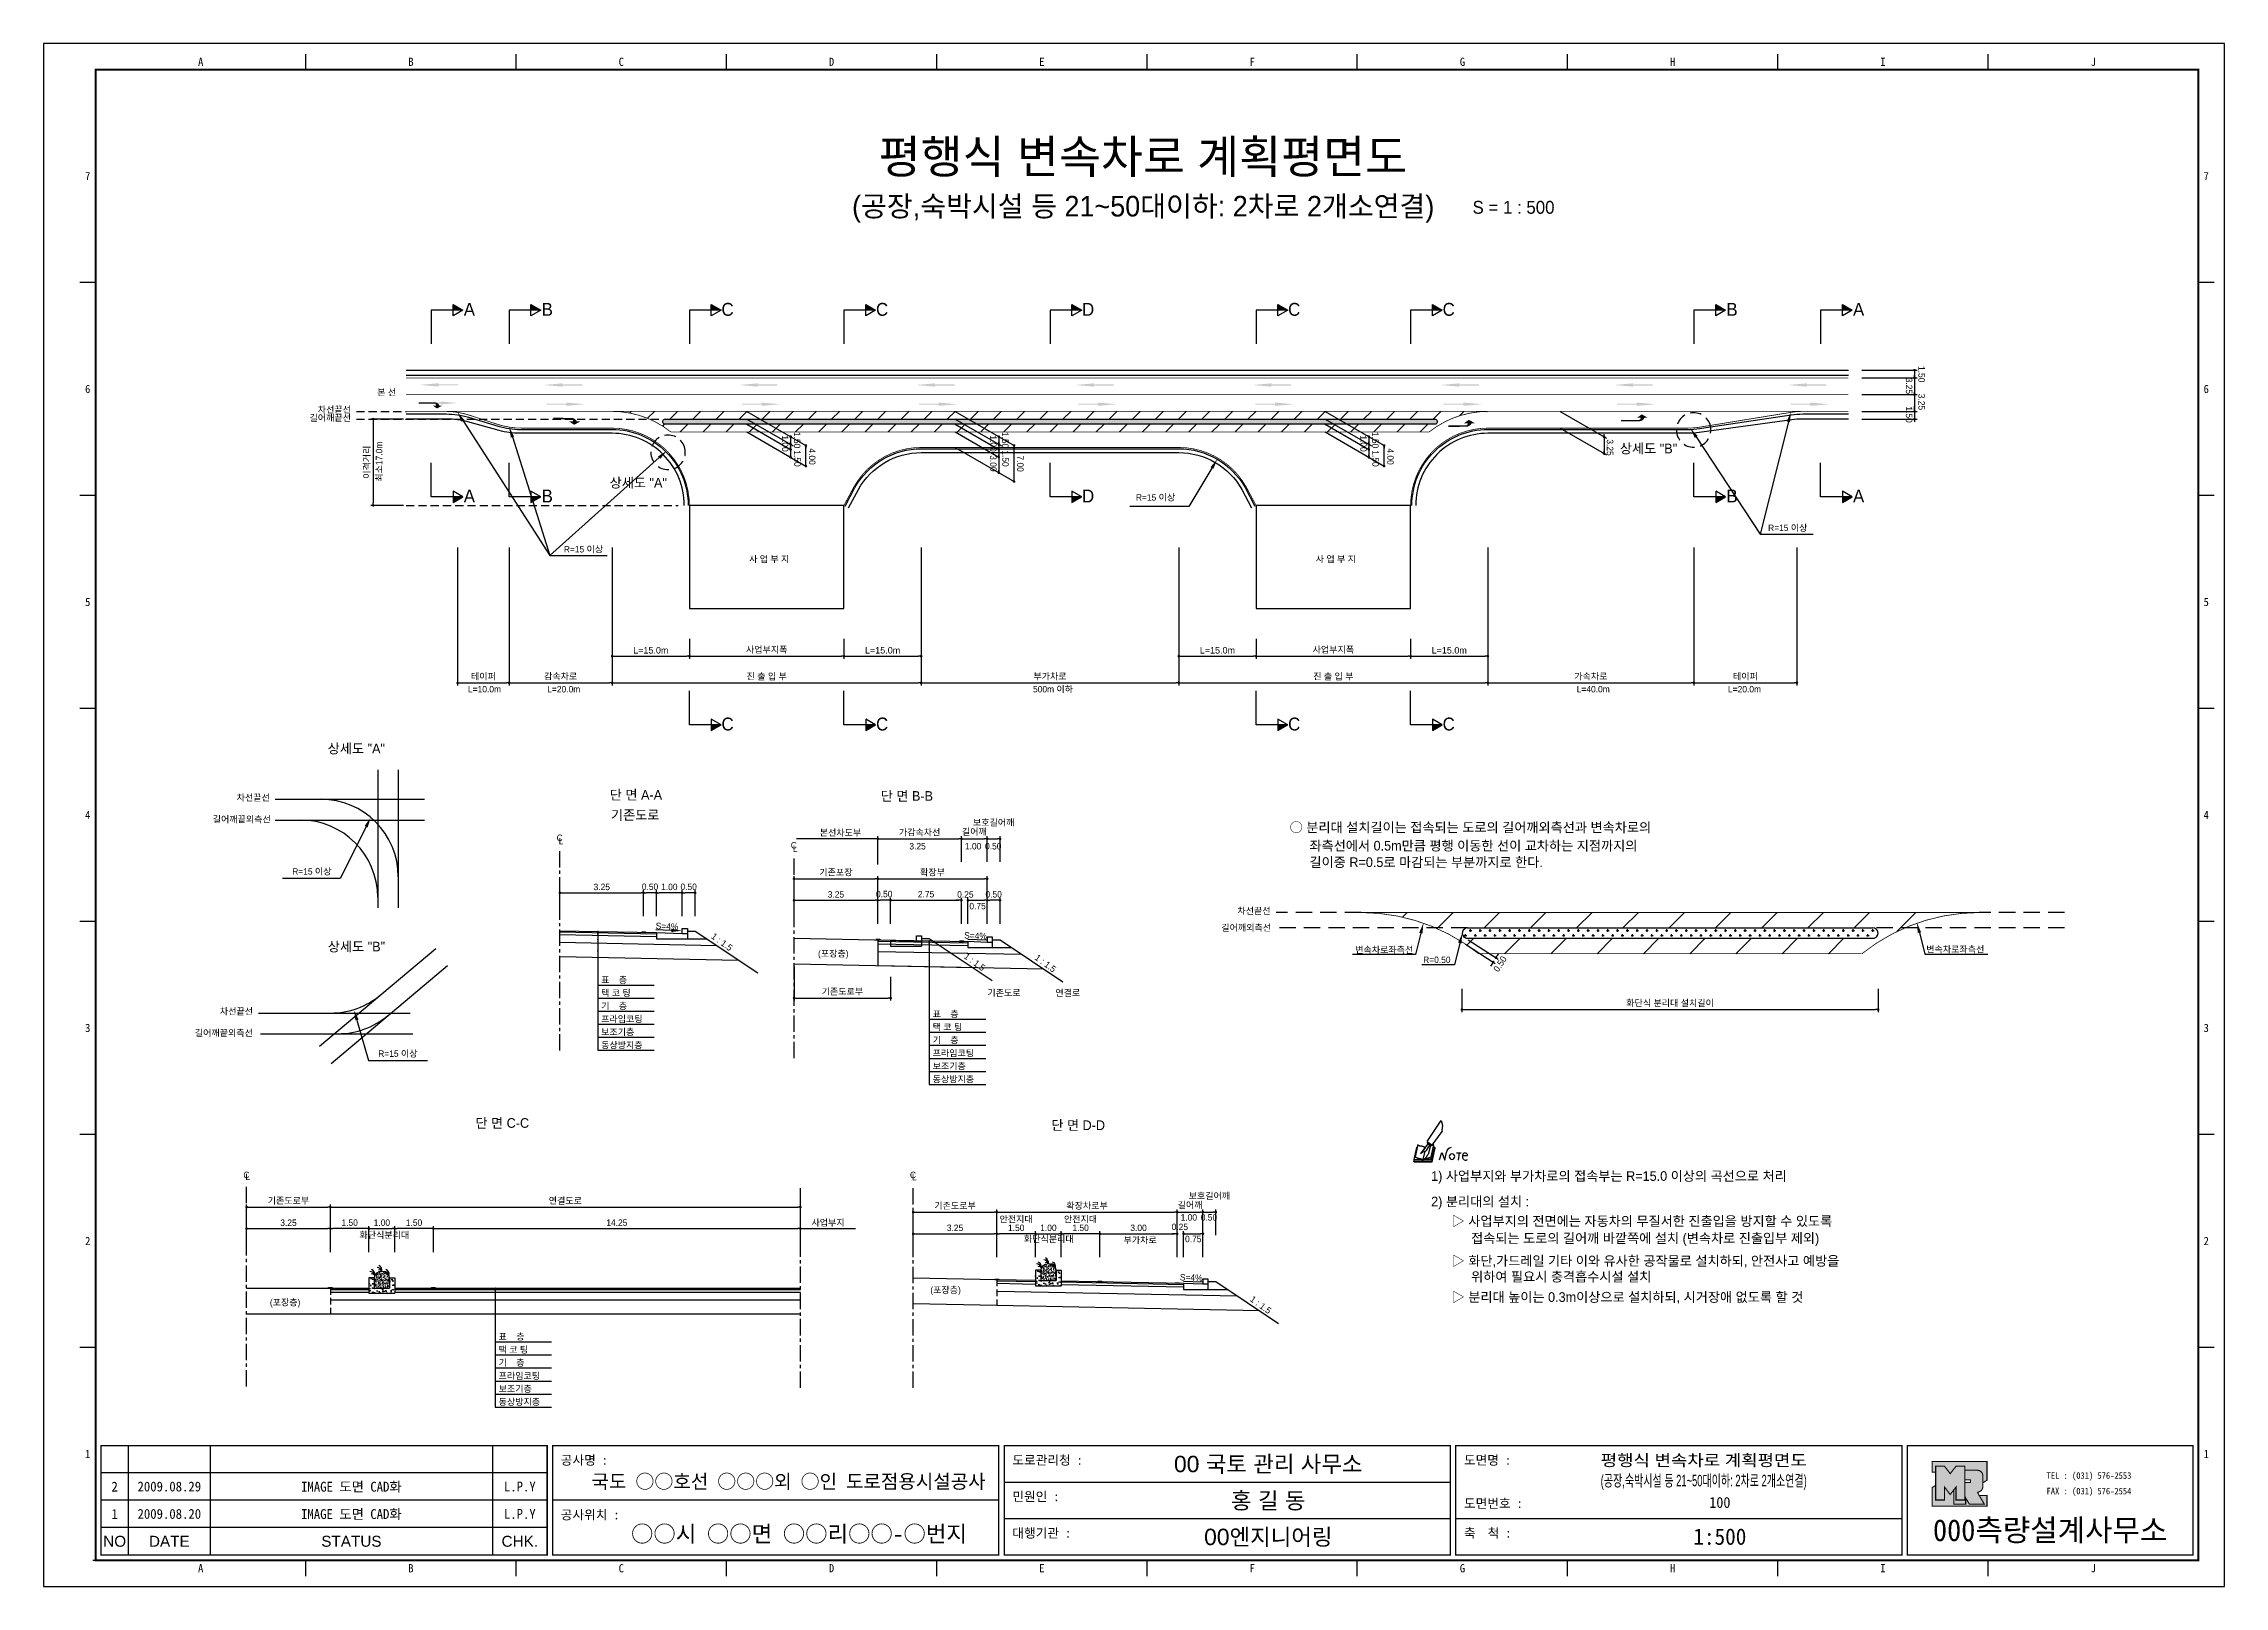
# Model space of a CAD drawing. Header units: millimetres. Extents: x 509 to 932, y 3 to 302.
import ezdxf
from ezdxf.enums import TextEntityAlignment as Align

# ---------------------------------------------------------------- set-up
doc = ezdxf.new("R2010")
doc.units = ezdxf.units.MM
doc.linetypes.add('CENTER', pattern=[50.8, 31.75, -6.35, 6.35, -6.35])
doc.linetypes.add('HIDDEN', pattern=[9.525, 6.35, -3.175])
for name, color, linetype in [('CC-GSTR-0004', 4, 'Continuous'), ('CM-LANE-0030', 30, 'Continuous'), ('CZ-DIMT-0002', 7, 'Continuous'), ('CZ-EXST-0002', 1, 'Continuous'), ('CZ-LIN1-0007', 7, 'Continuous'), ('CZ-LIN2-0003', 3, 'Continuous'), ('CZ-LINE-0001', 7, 'Continuous'), ('CZ-TEXT-BOX0', 7, 'Continuous'), ('TITLE', 7, 'Continuous')]:
    doc.layers.add(name, color=color, linetype=linetype)
doc.styles.add('견고딕', font='arial.ttf')
doc.styles.add('돋움', font='')
doc.styles.add('돋음체', font='')
doc.styles.get('돋움').set_extended_font_data('Dotum')
doc.styles.get('돋음체').set_extended_font_data('DotumChe')

msp = doc.modelspace()

# ---------------------------------------------------------------- texts
at = {"layer": 'CZ-DIMT-0002', "style": '돋움'}
for s, height, p in [('A', 2.5, (591.41, 250.74)), ('B', 2.5, (606.53, 250.74)), ('C', 2.5, (641.53, 250.74)), ('C', 2.5, (671.53, 250.74)), ('D', 2.5, (711.53, 250.74)), ('C', 2.5, (751.53, 250.74)), ('C', 2.5, (781.53, 250.74)), ('B', 2.5, (836.53, 250.74)), ('A', 2.5, (861.11, 250.74)), ('본 선', 1.25, (575.36, 234.63)), ('길어깨끝선', 1.25, (564.4, 229.68)), ('차선끝선', 1.25, (565.2, 231.28)), ('상세도 "B"', 1.875, (820.32, 223.73)), ('상세도 "A"', 1.875, (624.2, 217.09)), ('A', 2.5, (591.41, 214.52)), ('B', 2.5, (606.53, 214.52)), ('D', 2.5, (711.53, 214.52)), ('R=15 이상', 1.25, (724.62, 214.25)), ('B', 2.5, (836.53, 214.52)), ('A', 2.5, (861.11, 214.52)), ('R=15 이상', 1.25, (847.35, 208.34)), ('R=15 이상', 1.25, (613.56, 204.19)), ('사 업 부 지', 1.25, (649.62, 202.28)), ('사 업 부 지', 1.25, (759.62, 202.28)), ('500m 이하', 1.25, (704.72, 177.03)), ('L=10.0m', 1.25, (594.35, 177.03)), ('L=20.0m', 1.25, (609.73, 177.03)), ('L=40.0m', 1.25, (809.59, 177.03)), ('L=20.0m', 1.25, (838.96, 177.03)), ('C', 2.5, (641.53, 170.27)), ('C', 2.5, (671.53, 170.27)), ('C', 2.5, (751.53, 170.27)), ('C', 2.5, (781.53, 170.27)), ('차선끝선', 1.25, (549.45, 155.99)), ('길어깨끝외측선', 1.25, (547.22, 151.79)), ('C', 1.25, (608.94, 148.2)), ('L', 1.25, (609.21, 147.54)), ('C', 1.25, (654.4, 146.74)), ('L', 1.25, (654.66, 146.08)), ('R=15 이상', 1.25, (560.83, 141.67)), ('차선끝선', 1.25, (743.73, 134.03)), ('차선끝선', 1.25, (546.19, 114.51)), ('길어깨끝외측선', 1.25, (543.74, 110.33)), ('R=15 이상', 1.25, (577.53, 106.31)), ('C', 1.25, (548.13, 82.77)), ('L', 1.25, (548.39, 82.38)), ('C', 1.25, (677.53, 82.76)), ('L', 1.25, (677.79, 82.36))]:
    msp.add_text(s, height=height, dxfattribs=at).set_placement(p, align=Align.MIDDLE_CENTER)
for s, rotation, p in [('3.25', 270, (870.28, 237.48)), ('1.50', 270, (872.72, 239.75)), ('3.25', 270, (872.72, 234.37)), ('1.50', 270, (870.28, 231.92)), ('최소17.0m', 90, (574.5, 217.3))]:
    msp.add_text(s, height=1.25, rotation=rotation, dxfattribs=at).set_placement(p)
for s, p in [('○ 분리대 설치길이는 접속되는 도로의 길어깨외측선과 변속차로의', (750.65, 150.22)), ('좌측선에서 0.5m만큼 평행 이동한 선이 교차하는 지점까지의', (754.5, 146.66)), ('길이중 R=0.5로 마감되는 부분까지로 한다.', (754.5, 143.46)), ('1) 사업부지와 부가차로의 접속부는 R=15.0 이상의 곡선으로 처리', (778.12, 82.56)), ('2) 분리대의 설치 :', (778.12, 77.61)), ('▷ 사업부지의 전면에는 자동차의 무질서한 진출입을 방지할 수 있도록', (782.1, 73.81)), ('접속되는 도로의 길어깨 바깥쪽에 설치 (변속차로 진출입부 제외)', (785.88, 70.49)), ('▷ 화단,가드레일 기타 이와 유사한 공작물로 설치하되, 안전사고 예방을', (782.1, 66.09)), ('위하여 필요시 충격흡수시설 설치', (785.88, 63.02)), ('▷ 분리대 높이는 0.3m이상으로 설치하되, 시거장애 없도록 할 것', (782.1, 59.07))]:
    msp.add_text(s, height=1.875, dxfattribs=at).set_placement(p, align=Align.MIDDLE_LEFT)
for s, p in [('3.25', (676.83, 145.93)), ('1.00', (687.61, 145.93)), ('0.50', (691.52, 145.93)), ('길어깨외측선', (737.39, 130.12)), ('변속차로좌측선', (763.38, 125.83)), ('변속차로좌측선', (874.24, 125.93)), ('(포장층)', (659.1, 125.1)), ('R=0.50', (776.57, 123.89)), ('표    층', (616.99, 119.99)), ('택 코 팅', (616.99, 117.46)), ('기존도로', (691.98, 117.49)), ('연결로', (705.17, 117.49)), ('기    층', (616.99, 114.93)), ('표    층', (681.35, 113.37)), ('프라임코팅', (616.99, 112.4)), ('보조기층', (616.99, 109.87)), ('택 코 팅', (681.35, 110.84)), ('동상방지층', (616.99, 107.34)), ('프라임코팅', (681.35, 105.78)), ('기    층', (681.35, 108.31)), ('보조기층', (681.35, 103.25)), ('동상방지층', (681.35, 100.72)), ('사업부지', (657.82, 72.88)), ('안전지대', (694.33, 73.55)), ('안전지대', (706.83, 73.55)), ('1.00', (729.49, 73.91)), ('0.50', (733.4, 73.91)), ('화단식분리대', (570.07, 70.48)), ('화단식분리대', (699.06, 69.72)), ('부가차로', (718.4, 69.49)), ('(포장층)', (680.9, 59.82)), ('(포장층)', (552.68, 57.42)), ('표    층', (597.09, 50.77)), ('기    층', (597.09, 45.71)), ('택 코 팅', (597.09, 48.24)), ('프라임코팅', (597.09, 43.17)), ('보조기층', (597.09, 40.64)), ('동상방지층', (597.09, 38.11))]:
    msp.add_text(s, height=1.25, dxfattribs=at).set_placement(p)
for s, rotation, p in [('S=4%', 357.7094, (629.78, 131.02)), ('1 : 1.5', 323.8881, (640.44, 127.98)), ('S=4%', 357.7094, (689.67, 129.19)), ('1 : 1.5', 323.8881, (689.5, 124.09)), ('1 : 1.5', 323.8881, (703.25, 123.84)), ('S=4%', 357.7094, (731.55, 62.85)), ('1 : 1.5', 323.8881, (745.04, 57.56))]:
    msp.add_text(s, height=1.25, rotation=rotation, dxfattribs=at).set_placement(p, align=Align.MIDDLE_CENTER)
at = {"layer": 'CZ-DIMT-0002', "char_height": 1.25, "attachment_point": 5, "style": '돋움'}
for s, insert, rotation in [('1.00', (652.7, 224.7), 270), ('1.50', (655.03, 225.37), 270), ('1.00', (693.12, 224.7), 270), ('1.50', (695.44, 225.37), 270), ('1.00', (764.96, 224.7), 270), ('1.50', (767.28, 225.37), 270), ('3.25', (812.84, 223.93), 270), ('1.50', (655.07, 221.8), 270), ('4.00', (657.96, 222.17), 270), ('3.00', (693.12, 220.85), 270), ('1.50', (695.48, 221.8), 270), ('7.00', (698.37, 220.8), 270), ('1.50', (767.32, 221.8), 270), ('4.00', (770.21, 222.17), 270), ('\\A1;0.50', (791.5, 123.71), 57.1401)]:
    msp.add_mtext(s, dxfattribs=dict(at, insert=insert, rotation=rotation))
at = {"layer": 'CZ-DIMT-0002', "insert": (663.45, 149.12), "char_height": 1.25, "attachment_point": 5, "style": '돋움'}
msp.add_mtext('본선차도부', dxfattribs=at)
at = {"layer": 'CZ-LINE-0001', "insert": (571.56, 221.07), "char_height": 1.25, "attachment_point": 5, "rotation": 90, "style": '돋움'}
msp.add_mtext('\\A1;이격거리', dxfattribs=at)
at = {"layer": 'CZ-LINE-0001', "char_height": 1.25, "attachment_point": 5, "style": '돋움'}
for s, insert in [('\\A1;{\\fArial|b0|i0|c0|p32;L=15.0m}', (626.63, 184.57)), ('\\A1;사업부지폭', (649.13, 184.63)), ('\\A1;{\\fArial|b0|i0|c0|p32;L=15.0m}', (671.63, 184.57)), ('\\A1;{\\fArial|b0|i0|c0|p32;L=15.0m}', (736.63, 184.57)), ('\\A1;사업부지폭', (759.13, 184.63)), ('\\A1;{\\fArial|b0|i0|c0|p32;L=15.0m}', (781.63, 184.57)), ('\\A1;테이퍼', (594.13, 179.45)), ('\\A1;감속차로', (609.13, 179.46)), ('\\A1;진 출 입 부', (649.13, 179.45)), ('\\A1;부가차로', (704.13, 179.45)), ('\\A1;진 출 입 부', (759.13, 179.45)), ('\\A1;가속차로', (809.13, 179.46)), ('\\A1;테이퍼', (839.13, 179.45)), ('\\A1;가감속차선', (678.82, 149.18)), ('\\A1;길어깨', (689.44, 149.3)), ('\\A1;보호길어깨', (693.19, 151.09)), ('\\A1;기존포장', (662.57, 141.43)), ('\\A1;확장부', (681.32, 141.43)), ('\\A1;3.25', (617.11, 138.65)), ('\\A1;0.50', (626.48, 138.68)), ('\\A1;1.00', (630.23, 138.66)), ('\\A1;0.50', (633.98, 138.68)), ('\\A1;3.25', (662.57, 137.2)), ('\\A1;0.50', (671.94, 137.27)), ('\\A1;2.75', (680.07, 137.24)), ('\\A1;0.25', (687.7, 137.2)), ('\\A1;0.75', (690.07, 134.93)), ('\\A1;0.50', (693.19, 137.22)), ('\\A1;기존도로부', (663.82, 118.29)), ('\\A1;화단식 분리대 설치길이', (824.5, 116.06)), ('\\A1;기존도로부', (556.29, 77.72)), ('\\A1;연결도로', (610.04, 77.71)), ('\\A1;기존도로부', (685.69, 76.73)), ('\\A1;확장차로{\\fGulimChe|b0|i0|c129|p32;부}', (711.32, 76.73)), ('\\A1;길어깨', (731.32, 76.86)), ('\\A1;보호길어깨', (735.07, 78.65)), ('\\A1;3.25', (556.29, 73.49)), ('\\A1;1.50', (568.17, 73.5)), ('\\A1;1.00', (574.42, 73.5)), ('\\A1;1.50', (580.67, 73.5)), ('\\A1;14.25', (620.04, 73.5)), ('\\A1;3.25', (685.69, 72.5)), ('\\A1;1.50', (697.57, 72.5)), ('\\A1;1.00', (703.82, 72.5)), ('\\A1;1.50', (710.07, 72.5)), ('\\A1;3.00', (721.32, 72.5)), ('\\A1;0.25', (729.33, 72.68)), ('\\A1;0.75', (731.94, 70.33))]:
    msp.add_mtext(s, dxfattribs=dict(at, insert=insert))
at = {"layer": 'CZ-TEXT-BOX0', "style": '돋움'}
for s, p in [('상세도 "A"', (569.47, 165.51)), ('단 면 A-A', (623.75, 156.52)), ('단 면 B-B', (676.34, 156.31)), ('기존도로', (623.6, 152.62)), ('상세도 "B"', (569.49, 127.08)), ('단 면 C-C', (597.79, 92.85)), ('단 면 D-D', (709.6, 92.42))]:
    msp.add_text(s, height=1.875, dxfattribs=at).set_placement(p, align=Align.MIDDLE_CENTER)
at = {"layer": 'TITLE', "color": 3, "linetype": 'Continuous', "style": '돋음체'}
for s, p in [('A', (539.25, 298.78)), ('B', (580.07, 298.78)), ('C', (620.9, 298.78)), ('D', (661.72, 298.78)), ('E', (702.55, 298.78)), ('F', (743.37, 298.78)), ('G', (784.2, 298.78)), ('H', (825.02, 298.78)), ('I', (865.84, 298.78)), ('J', (906.67, 298.78)), ('7', (517.32, 276.61)), ('7', (928.59, 276.61)), ('6', (517.32, 235.28)), ('6', (928.59, 235.28)), ('5', (517.32, 193.95)), ('5', (928.59, 193.95)), ('4', (517.32, 152.62)), ('4', (928.59, 152.62)), ('3', (517.32, 111.29)), ('3', (928.59, 111.29)), ('2', (517.32, 69.96)), ('2', (928.59, 69.96)), ('1', (517.32, 28.63)), ('1', (928.59, 28.63)), ('A', (539.25, 6.45)), ('B', (580.07, 6.45)), ('C', (620.9, 6.45)), ('D', (661.72, 6.45)), ('E', (702.55, 6.45)), ('F', (743.37, 6.45)), ('G', (784.2, 6.45)), ('H', (825.02, 6.45)), ('I', (865.84, 6.45)), ('J', (906.67, 6.45))]:
    msp.add_text(s, height=1.59, dxfattribs=at).set_placement(p, align=Align.MIDDLE)
at = {"layer": 'TITLE', "style": '돋움'}
for s, height, p in [('평행식 변속차로 계획평면도', 6.5, (722.17, 280.39)), ('(공장,숙박시설 등 21~50대이하: 2차로 2개소연결)', 4, (722.22, 270.76))]:
    msp.add_text(s, height=height, dxfattribs=at).set_placement(p, align=Align.MIDDLE_CENTER)
msp.add_text('S = 1 : 500', height=2.5, dxfattribs=at).set_placement((786.16, 270.54), align=Align.MIDDLE_LEFT)
at = {"layer": 'TITLE', "style": '돋음체'}
for s, p in [('공사명 : ', (609.16, 26.53)), ('도로관리청 :', (696.83, 26.53)), ('도면명 :', (784.5, 26.53)), ('민원인 :', (696.83, 19.46)), ('공사위치 :', (609.16, 15.92)), ('도면번호 :', (784.5, 18.14)), ('대행기관 :', (696.83, 12.38)), ('축  척 :', (784.5, 12.38))]:
    msp.add_text(s, height=1.804, dxfattribs=at).set_placement(p)
at = {"layer": 'TITLE', "color": 7, "linetype": 'Continuous'}
for s, height, style, p in [('00 국토 관리 사무소', 3.1832, '견고딕', (746.5, 26.71)), ('국도 ○○호선 ○○○외 ○인 도로점용시설공사', 2.7, '돋음체', (653.38, 23.32)), ('홍 길 동', 3.183, '견고딕', (746.5, 19.63)), ('○○시 ○○면 ○○리○○-○번지', 3.1832, '돋음체', (655.4, 13.16)), ('00엔지니어링', 3.183, '견고딕', (746.5, 12.56))]:
    msp.add_text(s, height=height, dxfattribs=dict(at, style=style)).set_placement(p, align=Align.MIDDLE)
at = {"layer": 'TITLE', "style": '돋움'}
for s, width, p, p2 in [('평행식 변속차로 계획평면도', 1.010039, (811.04, 26.28), (851.04, 26.28)), ('(공장,숙박시설 등 21~50대이하: 2차로 2개소연결)', 0.554146, (811.04, 22.33), (851.04, 22.33))]:
    msp.add_text(s, height=2.25, dxfattribs=dict(at, width=width)).set_placement(p, p2, align=Align.FIT)
at = {"layer": 'TITLE', "color": 1, "linetype": 'Continuous', "style": '돋음체'}
msp.add_text('2', height=1.91, dxfattribs=at).set_placement((522.55, 22.29), align=Align.MIDDLE)
at = {"layer": 'TITLE', "linetype": 'Continuous'}
for s, height, style, p in [('2009.08.29', 1.91, '돋음체', (533.16, 22.29)), ('L.P.Y', 1.91, '돋음체', (601.2, 22.29)), ('1', 1.91, '돋음체', (522.55, 16.98)), ('2009.08.20', 1.91, '돋음체', (533.16, 16.98)), ('L.P.Y', 1.91, '돋음체', (601.2, 16.98)), ('100', 2.122, '돋음체', (834.17, 19.2)), ('NO', 2.122, '견고딕', (522.55, 11.68)), ('DATE', 2.122, '견고딕', (533.16, 11.68)), ('STATUS', 2.122, '견고딕', (568.51, 11.68)), ('CHK.', 2.122, '견고딕', (601.2, 11.68)), ('1:500', 3.183, '돋음체', (834.17, 12.56))]:
    msp.add_text(s, height=height, dxfattribs=dict(at, style=style)).set_placement(p, align=Align.MIDDLE)
at = {"layer": 'TITLE', "style": '돋음체'}
for p in [(568.51, 22.29), (568.51, 16.98)]:
    msp.add_text('IMAGE 도면 CAD화', height=1.9099, dxfattribs=at).set_placement(p, align=Align.MIDDLE)
at = {"layer": 'TITLE', "color": 180, "style": '돋음체'}
for s, p in [('TEL : (031) 576-2553', (897.6, 23.8)), ('FAX : (031) 576-2554', (897.6, 20.78))]:
    msp.add_text(s, height=1.2733, dxfattribs=at).set_placement(p)
msp.add_text('000측량설계사무소', height=4.244, dxfattribs=at).set_placement((898.3, 11.71), align=Align.CENTER)

# ---------------------------------------------------------------- blocks, each defined once
blk = doc.blocks.new('note')
for p, q in [((0.85, 3.5), (3.53, 7.57)), ((1.8, 2.79), (3.74, 5.46)), ((3.53, 7.57), (3.8, 6.64)), ((3.8, 6.64), (3.69, 5.72)), ((3.69, 5.72), (3.74, 5.46)), ((-1.24, 2.36), (-1.77, 0)), ((-1.77, 0), (1.77, 0)), ((-1.77, 0), (-1.77, -0.3)), ((-1.53, 0.52), (-1.55, 0.54)), ((-1.01, 2.9), (-1.53, 0.52)), ((-1.48, 0.48), (-1.53, 0.52)), ((-1.43, 0.44), (-1.48, 0.48)), ((-1.38, 0.41), (-1.43, 0.44)), ((-1.33, 0.4), (-1.38, 0.41)), ((-1.27, 0.37), (-1.33, 0.4)), ((-1.22, 0.35), (-1.27, 0.37)), ((-1.13, 2.36), (-1.24, 2.36)), ((-1.17, 0.33), (-1.22, 0.35)), ((-1.12, 0.32), (-1.17, 0.33)), ((-1.02, 0.25), (-1.12, 0.32)), ((-0.97, 0.22), (-1.02, 0.25)), ((-1, 2.9), (-1.01, 2.9)), ((-0.98, 2.85), (-1, 2.9)), ((-0.95, 2.8), (-0.98, 2.85)), ((-0.93, 0.21), (-0.97, 0.22)), ((-0.9, 2.75), (-0.95, 2.8)), ((-0.88, 0.19), (-0.93, 0.21)), ((-0.85, 2.72), (-0.9, 2.75)), ((-0.8, 0.18), (-0.88, 0.19)), ((-0.79, 2.69), (-0.85, 2.72)), ((-0.75, 0.17), (-0.8, 0.18)), ((-0.74, 2.68), (-0.79, 2.69)), ((-0.7, 0.16), (-0.75, 0.17)), ((-0.69, 2.65), (-0.74, 2.68)), ((-0.64, 0.15), (-0.7, 0.16)), ((-0.64, 2.65), (-0.69, 2.65)), ((-0.59, 2.63), (-0.64, 2.65)), ((-0.58, 0.14), (-0.64, 0.15)), ((-0.54, 2.62), (-0.59, 2.63)), ((-0.53, 0.13), (-0.58, 0.14)), ((-0.48, 2.61), (-0.54, 2.62)), ((-0.48, 0.12), (-0.53, 0.13)), ((-0.43, 2.61), (-0.48, 2.61)), ((-0.43, 0.11), (-0.48, 0.12)), ((0.75, 2.77), (-0.46, 1.16)), ((0.37, 2.24), (-0.46, 1.16)), ((-0.46, 1.16), (-0.08, 1.47)), ((-0.38, 2.59), (-0.43, 2.61)), ((-0.38, 0.08), (-0.43, 0.11)), ((-0.33, 2.59), (-0.38, 2.59)), ((-0.29, 0.06), (-0.38, 0.08)), ((-0.27, 2.58), (-0.33, 2.59)), ((-0.23, 0.05), (-0.29, 0.06)), ((-0.22, 2.57), (-0.27, 2.58)), ((-0.16, 0.04), (-0.23, 0.05)), ((-0.17, 2.56), (-0.22, 2.57)), ((-0.12, 2.55), (-0.17, 2.56)), ((-0.11, 0.03), (-0.16, 0.04)), ((-0.07, 2.53), (-0.12, 2.55)), ((-0.04, 0.02), (-0.11, 0.03)), ((-0.08, 1.47), (0.72, 1.75)), ((-0.01, 2.51), (-0.07, 2.53)), ((-0.05, -0.3), (-0.05, 0)), ((0, 0), (-0.04, 0.02)), ((0.04, 2.5), (-0.01, 2.51)), ((0.37, 1.63), (0, 0)), ((0, 0), (1.6, 0.53)), ((0, 0), (1.65, 0.18)), ((0, 0.01), (0.06, 0.04)), ((0, -0.3), (0, 0)), ((0.09, 2.48), (0.04, 2.5)), ((0.05, -0.3), (0.05, 0)), ((0.06, 0.04), (0.11, 0.07)), ((0.14, 2.48), (0.09, 2.48)), ((0.11, 0.07), (0.16, 0.09)), ((0.2, 2.47), (0.14, 2.48)), ((0.16, 0.09), (0.21, 0.12)), ((0.26, 2.43), (0.18, 2.46)), ((0.21, 0.12), (0.27, 0.14)), ((0.34, 2.4), (0.26, 2.43)), ((0.27, 0.14), (0.36, 0.19)), ((0.45, 2.37), (0.34, 2.4)), ((0.36, 0.19), (0.41, 0.22)), ((0.41, 0.22), (0.46, 0.27)), ((0.46, 0.27), (0.51, 0.3)), ((0.51, 0.3), (0.56, 0.34)), ((0.56, 0.34), (0.6, 0.4)), ((0.6, 0.4), (0.64, 0.45)), ((0.64, 0.45), (0.67, 0.51)), ((0.67, 0.51), (0.74, 0.58)), ((0.72, 1.75), (1.16, 2.53)), ((0.74, 0.58), (0.79, 0.63)), ((1, 3.1), (0.75, 2.77)), ((0.79, 0.63), (0.83, 0.68)), ((0.83, 0.68), (0.86, 0.73)), ((0.85, 3.5), (1.8, 2.79)), ((1, 3.4), (0.85, 3.21)), ((0.85, 3.21), (1.52, 2.71)), ((0.86, 0.73), (0.89, 0.79)), ((0.89, 0.84), (0.92, 0.89)), ((0.89, 0.79), (0.89, 0.84)), ((0.92, 0.89), (0.96, 0.95)), ((0.96, 0.95), (1.01, 0.97)), ((1.47, 2.74), (1.01, 0.97)), ((1.16, 2.53), (1.37, 2.82)), ((2.13, 2.84), (1.44, 2.63)), ((1.52, 2.71), (1.66, 2.9)), ((1.6, 0.53), (2.13, 2.84)), ((1.65, 0.18), (2.19, 2.48)), ((1.77, 0), (2.3, 2.36)), ((1.77, -0.3), (2.3, 2.07)), ((1.77, -0.38), (2.3, 1.99)), ((1.77, -0.44), (2.3, 1.93)), ((1.77, 0), (1.77, -0.3)), ((2.19, 2.48), (2.04, 2.47)), ((2.3, 2.36), (2.16, 2.36)), ((2.3, 2.36), (2.3, 2.07)), ((3.21, -0.08), (3.68, 1.4)), ((3.68, 1.4), (4.26, -0.14)), ((4.26, -0.14), (4.56, 1.44)), ((6.55, 1.34), (7.46, 1.34)), ((7.01, 1.34), (6.87, -0.11)), ((7.71, 0.77), (7.71, 0.55)), ((7.71, 0.77), (8.67, 0.77)), ((-1.77, -0.3), (1.77, -0.3)), ((-1.77, -0.43), (-1.77, -0.3)), ((-1.77, -0.37), (1.77, -0.37)), ((-1.77, -0.43), (1.77, -0.43))]:
    blk.add_line(p, q)
for centre, major_axis, start_param, end_param in [((0.4, 2.31), (0.0702, 0.0702), 3.283946, 6.425539), ((5.68, 1.23), (-0.806, 0.806), -0.591174, 0.597824), ((5.66, 0.58), (-0.378, 0.378), 3.926991, 10.210176), ((8.3, 0.49), (0.422, 0.422), 2.265602, 4.634911), ((8.19, 0.77), (-0.342, 0.342), 3.926991, 7.068583)]:
    blk.add_ellipse(centre, major_axis=major_axis, ratio=1, start_param=start_param, end_param=end_param)
blk = doc.blocks.new('_Dot')
at = {"color": 0, "linetype": 'ByBlock', "lineweight": -2}
blk.add_line((-0.5, 0), (-1, 0), dxfattribs=at)
at = {"color": 0, "linetype": 'ByBlock', "const_width": 0.5}
blk.add_lwpolyline([(-0.25, 0, 1), (0.25, 0, 1)], format="xyb", close=True, dxfattribs=at)

# ---------------------------------------------------------------- hatches: boundary and pattern name
at = {"layer": 'CM-LANE-0030'}
h = msp.add_hatch(dxfattribs=at)
h.set_pattern_fill('ANSI31', color=256, style=0)
h.set_pattern_definition([(45, (-973.3016, 4.2972), (-2.245064, 2.245064), [])])
h.paths.add_polyline_path([(777.73, 226.94, -0.170323), (789.13, 230.94), (619.13, 230.94, -0.170323), (630.53, 226.94)])
h.paths.add_polyline_path([(629.31, 228.44, 0.001926), (629.18, 228.52, -0.750696), (629.45, 229.44), (778.81, 229.44, -0.750696), (779.08, 228.52, 0.001926), (778.96, 228.44)], flags=16)
h = msp.add_hatch(dxfattribs=at)
h.set_pattern_fill('ANSI31', color=256, scale=2, style=0)
h.set_pattern_definition([(45, (-541.318, -327.9513), (-4.490128, 4.490128), [])])
h.paths.add_polyline_path([(764.53, 133.69, -0.170323), (787.34, 125.69), (861.73, 125.69, -0.170323), (884.53, 133.69)])
h.paths.add_polyline_path([(863.89, 130.69, -0.750696), (864.43, 128.85, 0.001926), (864.19, 128.69), (784.88, 128.69, 0.001926), (784.64, 128.85, -0.750696), (785.17, 130.69)], flags=16)
at = {"layer": 'CZ-EXST-0002'}
h = msp.add_hatch(dxfattribs=at)
h.set_pattern_fill('AR-SAND', color=256, scale=0.01, style=0)
h.set_pattern_definition([(37.5, (-536.20186, 3543.6504), (-0.016000313, 0.489413237), [0, -0.38608, 0, -0.4318, 0, -0.41275]), (7.5, (-536.20186, 3543.6504), (0.44952328, 0.7168251), [0, -0.20828, 0, -0.34798, 0, -0.13335]), (327.5, (-536.51428, 3543.6504), (0.79099237, 0.001437185), [0, -0.127, 0, -0.4572, 0, -0.5969]), (317.5, (-536.5143, 3543.6504), (0.76355645, 0.22292932), [0, -0.0635, 0, -0.29972, 0, -0.3429])])
edge = h.paths.add_edge_path()
edge.add_ellipse((574.42, 62.8), major_axis=(-1.5, 0), ratio=0.829212, start_angle=180, end_angle=360)
edge.add_line((572.92, 62.8), (572.92, 60.8))
edge.add_line((572.92, 60.8), (575.92, 60.8))
edge.add_line((575.92, 60.8), (575.92, 62.8))
h = msp.add_hatch(dxfattribs=at)
h.set_pattern_fill('AR-CONC', color=256, scale=0.01, style=0)
h.set_pattern_definition([(50, (-406.799, 3545.1136), (1.8218467, -0.15939086), [0.1905, -2.0955]), (355, (-406.799, 3545.1136), (-0.3524283, 1.9105664), [0.1524, -1.6764]), (100.451, (-406.6472, 3545.1003), (1.469425, 1.7511669), [0.1619, -1.7809]), (46.1842, (-406.799, 3545.6216), (2.7107904, -0.4204233), [0.28575, -3.14325]), (96.6356, (-406.573, 3545.5865), (2.3740423, 2.4742556), [0.24285, -2.67135]), (351.184, (-406.799, 3545.6216), (2.374046, 2.4742512), [0.2286, -2.5146]), (21, (-406.545, 3545.4946), (1.5161488, -1.0226552), [0.1905, -2.0955]), (326, (-406.545, 3545.4946), (0.6180203, 1.8418797), [0.1524, -1.6764]), (71.4514, (-406.4186, 3545.4093), (2.1341649, 0.8192286), [0.1619, -1.7809]), (37.5, (-406.799, 3545.11357), (0.03088603, 0.84555039), [0, -1.65608, 0, -1.7018, 0, -1.68275]), (7.5, (-406.799, 3545.1136), (0.66819663, 1.00180575), [0, -0.97028, 0, -1.61798, 0, -0.64135]), (327.5, (-407.3654, 3545.1136), (1.35590595, -0.05728744), [0, -0.635, 0, -1.9812, 0, -2.6289]), (317.5, (-407.6194, 3545.1136), (1.4812918, 0.2542649), [0, -0.8255, 0, -1.31572, 0, -1.8669])])
h.paths.add_polyline_path([(706.32, 61.27), (706.32, 64.27), (705.32, 64.27), (705.32, 62.27), (702.32, 62.27), (702.32, 64.27), (701.32, 64.27), (701.32, 61.27)])
h = msp.add_hatch(dxfattribs=at)
h.set_pattern_fill('AR-SAND', color=256, scale=0.01, style=0)
h.set_pattern_definition([(37.5, (-406.799, 3545.11357), (-0.016000313, 0.489413237), [0, -0.38608, 0, -0.4318, 0, -0.41275]), (7.5, (-406.799, 3545.11357), (0.44952328, 0.7168251), [0, -0.20828, 0, -0.34798, 0, -0.13335]), (327.5, (-407.1114, 3545.11357), (0.79099237, 0.001437185), [0, -0.127, 0, -0.4572, 0, -0.5969]), (317.5, (-407.1114, 3545.1136), (0.76355645, 0.22292932), [0, -0.0635, 0, -0.29972, 0, -0.3429])])
edge = h.paths.add_edge_path()
edge.add_ellipse((703.82, 64.27), major_axis=(-1.5, 0), ratio=0.829212, start_angle=180, end_angle=360)
edge.add_line((702.32, 64.27), (702.32, 62.27))
edge.add_line((702.32, 62.27), (705.32, 62.27))
edge.add_line((705.32, 62.27), (705.32, 64.27))
h = msp.add_hatch(dxfattribs=at)
h.set_pattern_fill('AR-CONC', color=256, scale=0.01, style=0)
h.set_pattern_definition([(50, (-536.2019, 3543.6504), (1.8218467, -0.15939086), [0.1905, -2.0955]), (355, (-536.2019, 3543.6504), (-0.3524283, 1.9105664), [0.1524, -1.6764]), (100.451, (-536.05, 3543.6371), (1.469425, 1.7511669), [0.1619, -1.7809]), (46.1842, (-536.2019, 3544.1584), (2.7107904, -0.4204233), [0.28575, -3.14325]), (96.6356, (-535.976, 3544.1234), (2.3740423, 2.4742556), [0.24285, -2.67135]), (351.184, (-536.2019, 3544.1584), (2.374046, 2.4742512), [0.2286, -2.5146]), (21, (-535.9479, 3544.0314), (1.5161488, -1.0226552), [0.1905, -2.0955]), (326, (-535.9479, 3544.0314), (0.6180203, 1.8418797), [0.1524, -1.6764]), (71.4514, (-535.8215, 3543.9462), (2.1341649, 0.8192286), [0.1619, -1.7809]), (37.5, (-536.20186, 3543.6504), (0.03088603, 0.84555039), [0, -1.65608, 0, -1.7018, 0, -1.68275]), (7.5, (-536.2019, 3543.6504), (0.66819663, 1.00180575), [0, -0.97028, 0, -1.61798, 0, -0.64135]), (327.5, (-536.7683, 3543.6504), (1.35590595, -0.05728744), [0, -0.635, 0, -1.9812, 0, -2.6289]), (317.5, (-537.0223, 3543.6504), (1.4812918, 0.2542649), [0, -0.8255, 0, -1.31572, 0, -1.8669])])
h.paths.add_polyline_path([(576.92, 59.8), (576.92, 62.8), (575.92, 62.8), (575.92, 60.8), (572.92, 60.8), (572.92, 62.8), (571.92, 62.8), (571.92, 59.8)])
at = {"layer": 'CZ-LIN1-0007'}
for points in [[(585.44, 236.4), (585.44, 236.19), (589.26, 236.19), (589.26, 235.97), (585.44, 235.97), (585.44, 235.76), (581.79, 236.08)], [(585.83, 232.86), (585.83, 232.67), (582.41, 232.67), (582.41, 232.47), (585.83, 232.47), (585.83, 232.28), (589.1, 232.57)], [(609.48, 236.38), (609.48, 236.17), (613.31, 236.17), (613.31, 235.95), (609.48, 235.95), (609.48, 235.74), (605.83, 236.06)], [(647.4, 236.38), (647.4, 236.17), (651.22, 236.17), (651.22, 235.95), (647.4, 235.95), (647.4, 235.74), (643.75, 236.06)], [(681.8, 236.38), (681.8, 236.17), (685.62, 236.17), (685.62, 235.95), (681.8, 235.95), (681.8, 235.74), (678.15, 236.06)], [(712.69, 236.38), (712.69, 236.17), (716.52, 236.17), (716.52, 235.95), (712.69, 235.95), (712.69, 235.74), (709.04, 236.06)], [(747.09, 236.38), (747.09, 236.17), (750.92, 236.17), (750.92, 235.95), (747.09, 235.95), (747.09, 235.74), (743.44, 236.06)], [(783.6, 236.38), (783.6, 236.17), (787.43, 236.17), (787.43, 235.95), (783.6, 235.95), (783.6, 235.74), (779.95, 236.06)], [(817.31, 236.38), (817.31, 236.17), (821.13, 236.17), (821.13, 235.95), (817.31, 235.95), (817.31, 235.74), (813.66, 236.06)], [(851.01, 236.38), (851.01, 236.17), (854.83, 236.17), (854.83, 235.95), (851.01, 235.95), (851.01, 235.74), (847.36, 236.06)], [(584.7, 232.69, -0.267976), (585.61, 232.08), (586.16, 232.08), (585.13, 231.5), (584.3, 232.07), (584.91, 232.08, 0.504994), (584.64, 232.45), (581.59, 232.46), (581.59, 232.7)], [(610.22, 232.65), (610.22, 232.44), (606.39, 232.44), (606.39, 232.22), (610.22, 232.22), (610.22, 232.01), (613.87, 232.33)], [(611.27, 229.68, -0.267976), (612.3, 228.99), (612.93, 228.99), (611.76, 228.33), (610.81, 228.98), (611.51, 228.99, 0.504994), (611.2, 229.41), (607.73, 229.43), (607.73, 229.7)], [(648.13, 232.65), (648.13, 232.44), (644.31, 232.44), (644.31, 232.22), (648.13, 232.22), (648.13, 232.01), (651.78, 232.33)], [(682.53, 232.65), (682.53, 232.44), (678.71, 232.44), (678.71, 232.22), (682.53, 232.22), (682.53, 232.01), (686.18, 232.33)], [(713.43, 232.65), (713.43, 232.44), (709.6, 232.44), (709.6, 232.22), (713.43, 232.22), (713.43, 232.01), (717.08, 232.33)], [(747.83, 232.65), (747.83, 232.44), (744, 232.44), (744, 232.22), (747.83, 232.22), (747.83, 232.01), (751.48, 232.33)], [(784.34, 232.65), (784.34, 232.44), (780.51, 232.44), (780.51, 232.22), (784.34, 232.22), (784.34, 232.01), (787.99, 232.33)], [(784.97, 227.95, 0.267976), (785.99, 228.64), (786.62, 228.64), (785.45, 229.3), (784.51, 228.65), (785.2, 228.64, -0.504994), (784.89, 228.23), (781.43, 228.21), (781.43, 227.93)], [(818.04, 232.65), (818.04, 232.44), (814.22, 232.44), (814.22, 232.22), (818.04, 232.22), (818.04, 232.01), (821.69, 232.33)], [(818.53, 229.02, 0.267976), (819.56, 229.7), (820.19, 229.7), (819.01, 230.36), (818.07, 229.71), (818.76, 229.71, -0.504994), (818.45, 229.29), (814.99, 229.27), (814.99, 229)], [(851.74, 232.65), (851.74, 232.44), (847.92, 232.44), (847.92, 232.22), (851.74, 232.22), (851.74, 232.01), (855.39, 232.33)], [(625.61, 129.84), (625.61, 129.96), (624.86, 129.98), (624.86, 129.85)], [(671.07, 128.38), (671.07, 128.5), (670.32, 128.52), (670.32, 128.39)], [(687.32, 128.05), (687.32, 128.18), (686.57, 128.19), (686.57, 128.07)], [(564.79, 60.8), (564.79, 60.93), (564.04, 60.93), (564.04, 60.8)], [(584.79, 60.8), (584.79, 60.93), (584.04, 60.93), (584.04, 60.8)], [(694.19, 62.42), (694.19, 62.55), (693.44, 62.56), (693.44, 62.44)], [(714.19, 62.02), (714.19, 62.15), (713.44, 62.16), (713.44, 62.04)], [(729.19, 61.72), (729.19, 61.85), (728.44, 61.86), (728.44, 61.74)]]:
    msp.add_hatch(color=256, dxfattribs=at).paths.add_polyline_path(points)
at = {"layer": 'CZ-LIN2-0003'}
h = msp.add_hatch(dxfattribs=at)
h.set_pattern_fill('CROSS', color=256, scale=0.075, style=0)
h.set_pattern_definition([(0, (-973.30156, 4.29717), (0.47625, 0.47625), [0.238125, -0.714375]), (90, (-973.1825, 4.1781), (-0.47625, 0.47625), [0.238125, -0.714375])])
h.paths.add_polyline_path([(778.96, 228.44, -0.001926), (779.08, 228.52, 0.750696), (778.81, 229.44), (629.45, 229.44, 0.750696), (629.18, 228.52, -0.001926), (629.31, 228.44)])
h = msp.add_hatch(dxfattribs=at)
h.set_pattern_fill('CROSS', color=256, scale=0.15, style=0)
h.set_pattern_definition([(0, (-541.3183, -327.95135), (0.9525, 0.9525), [0.47625, -1.42875]), (90, (-541.0802, -328.1895), (-0.9525, 0.9525), [0.47625, -1.42875])])
h.paths.add_polyline_path([(785.17, 130.69, 0.750696), (784.64, 128.85, -0.001926), (784.88, 128.69), (864.19, 128.69, -0.001926), (864.43, 128.85, 0.750696), (863.89, 130.69)])
at = {"layer": 'CZ-LINE-0001'}
for points in [[(588.25, 251.71), (588.25, 250.61), (590.16, 250.61)], [(603.37, 251.71), (603.37, 250.61), (605.28, 250.61)], [(638.37, 251.71), (638.37, 250.61), (640.28, 250.61)], [(668.37, 251.71), (668.37, 250.61), (670.28, 250.61)], [(708.37, 251.71), (708.37, 250.61), (710.28, 250.61)], [(748.37, 251.71), (748.37, 250.61), (750.28, 250.61)], [(778.37, 251.71), (778.37, 250.61), (780.28, 250.61)], [(833.37, 251.71), (833.37, 250.61), (835.28, 250.61)], [(857.95, 251.71), (857.95, 250.61), (859.85, 250.61)], [(590.16, 214.39), (588.25, 214.39), (588.25, 213.29)], [(605.28, 214.39), (603.37, 214.39), (603.37, 213.29)], [(710.28, 214.39), (708.37, 214.39), (708.37, 213.29)], [(835.28, 214.39), (833.37, 214.39), (833.37, 213.29)], [(859.85, 214.39), (857.95, 214.39), (857.95, 213.29)], [(640.28, 170.14), (638.37, 170.14), (638.37, 169.04)], [(670.28, 170.14), (668.37, 170.14), (668.37, 169.04)], [(750.28, 170.14), (748.37, 170.14), (748.37, 169.04)], [(780.28, 170.14), (778.37, 170.14), (778.37, 169.04)]]:
    msp.add_hatch(color=256, dxfattribs=at).paths.add_polyline_path(points)
at = {"layer": 'TITLE', "ltscale": 150}
h = msp.add_hatch(color=8, dxfattribs=at)
edge = h.paths.add_edge_path()
edge.add_line((886.03, 27.16), (875.37, 27.16))
edge.add_line((875.37, 27.16), (875.37, 25.08))
edge.add_line((875.37, 25.08), (876.07, 25.08))
edge.add_line((876.07, 25.08), (876.07, 26.25))
edge.add_line((876.07, 26.25), (877.77, 26.25))
edge.add_line((877.77, 26.25), (878.89, 24.8))
edge.add_line((878.89, 24.8), (880.02, 26.25))
edge.add_line((880.02, 26.25), (881.71, 26.25))
edge.add_line((881.71, 26.25), (881.71, 25.46))
edge.add_line((881.71, 25.46), (884.15, 25.46))
edge.add_arc((884.15, 24.39), 1.07, 0, 90, ccw=False)
edge.add_line((885.22, 24.39), (885.22, 23.02))
edge.add_line((885.22, 23.02), (886.03, 23.53))
edge.add_line((886.03, 23.53), (886.03, 27.16))
h.paths.add_polyline_path([(879.58, 21.64), (878.89, 20.75), (877.77, 22.21), (877.77, 19.69), (876.07, 19.69), (876.07, 22.54), (875.37, 22.1), (875.37, 18.47), (886.03, 18.47), (886.03, 20.55), (884.54, 20.55), (885.49, 18.9), (882.59, 18.9), (881.89, 20.11), (881.89, 18.9), (879.58, 18.9)])
msp.add_hatch(color=5, dxfattribs=at).paths.add_polyline_path([(881.71, 26.25), (880.02, 26.25), (878.89, 24.8), (877.77, 26.25), (876.07, 26.25), (876.07, 19.69), (877.77, 19.69), (877.77, 22.21), (878.89, 20.75), (880.02, 22.21), (880.02, 19.69), (881.71, 19.69)])
h = msp.add_hatch(color=161, dxfattribs=at)
edge = h.paths.add_edge_path()
edge.add_arc((884.15, 24.39), 1.07, 360, 450)
edge.add_line((884.15, 25.46), (881.71, 25.46))
edge.add_line((881.71, 25.46), (881.71, 23.6))
edge.add_line((881.71, 23.6), (882.71, 23.6))
edge.add_arc((882.71, 23.49), 0.113, 0, 90, ccw=False)
edge.add_line((882.82, 23.49), (882.82, 23.18))
edge.add_arc((882.71, 23.18), 0.113, 270, 360, ccw=False)
edge.add_line((882.71, 23.07), (881.71, 23.07))
edge.add_line((881.71, 23.07), (881.71, 19.69))
edge.add_line((881.71, 19.69), (880.02, 19.69))
edge.add_line((880.02, 19.69), (880.02, 22.21))
edge.add_line((880.02, 22.21), (879.58, 21.64))
edge.add_line((879.58, 21.64), (879.58, 18.9))
edge.add_line((879.58, 18.9), (881.89, 18.9))
edge.add_line((881.89, 18.9), (881.89, 20.11))
edge.add_line((881.89, 20.11), (882.59, 18.9))
edge.add_line((882.59, 18.9), (885.49, 18.9))
edge.add_line((885.49, 18.9), (884.15, 21.21))
edge.add_arc((884.15, 22.28), 1.07, 270, 360)
edge.add_line((885.22, 22.28), (885.22, 24.39))

# ---------------------------------------------------------------- linework, layer by layer
at = {"color": 0, "linetype": 'ByBlock', "lineweight": -2}
for p, q in [((871.96, 238.69), (871.96, 238.44)), ((871.96, 237.69), (871.96, 237.94)), ((871.96, 237.19), (871.96, 236.94)), ((871.96, 234.44), (871.96, 234.69)), ((871.96, 233.94), (871.96, 233.69)), ((871.96, 231.19), (871.96, 231.44)), ((871.96, 231.19), (871.96, 231.44)), ((871.96, 229.19), (871.96, 228.94)), ((871.96, 229.19), (871.96, 228.94)), ((653.78, 225.79), (653.78, 225.54)), ((653.78, 224.79), (653.78, 225.04)), ((694.19, 225.79), (694.19, 225.54)), ((694.19, 224.79), (694.19, 225.04)), ((766.03, 225.79), (766.03, 225.54)), ((766.03, 224.79), (766.03, 225.04)), ((811.68, 226.29), (811.68, 226.54)), ((811.68, 225.79), (811.68, 225.54)), ((653.78, 224.29), (653.78, 224.04)), ((653.78, 223.79), (653.78, 224.04)), ((653.78, 222.29), (653.78, 222.54)), ((656.74, 224.08), (656.74, 223.83)), ((656.74, 220.58), (656.74, 220.83)), ((694.19, 224.29), (694.19, 224.04)), ((694.19, 223.79), (694.19, 224.04)), ((694.19, 222.29), (694.19, 222.54)), ((697.15, 224.08), (697.15, 223.83)), ((766.03, 224.29), (766.03, 224.04)), ((766.03, 223.79), (766.03, 224.04)), ((766.03, 222.29), (766.03, 222.54)), ((768.99, 224.08), (768.99, 223.83)), ((768.99, 220.58), (768.99, 220.83)), ((811.68, 223.04), (811.68, 223.29)), ((694.19, 219.29), (694.19, 219.54)), ((697.15, 217.58), (697.15, 217.83)), ((670.44, 147.98), (670.19, 147.98)), ((790.03, 123.88), (789.89, 123.67)), ((790.84, 125.14), (790.98, 125.35)), ((655.92, 72.35), (656.17, 72.35))]:
    msp.add_line(p, q, dxfattribs=at)
at = {"color": 0, "linetype": 'ByBlock', "const_width": 0.25}
for points in [[(871.96, 238.82, 1), (871.96, 239.07, 1)], [(871.96, 237.32, 1), (871.96, 237.57, 1)], [(871.96, 237.57, 1), (871.96, 237.32, 1)], [(871.96, 234.07, 1), (871.96, 234.32, 1)], [(871.96, 234.32, 1), (871.96, 234.07, 1)], [(871.96, 231.07, 1), (871.96, 230.82, 1)], [(871.96, 231.07, 1), (871.96, 230.82, 1)], [(871.96, 229.32, 1), (871.96, 229.57, 1)], [(871.96, 229.32, 1), (871.96, 229.57, 1)], [(653.78, 225.91, 1), (653.78, 226.16, 1)], [(653.78, 224.66, 1), (653.78, 224.41, 1)], [(653.78, 224.41, 1), (653.78, 224.66, 1)], [(656.74, 224.2, 1), (656.74, 224.45, 1)], [(694.19, 225.91, 1), (694.19, 226.16, 1)], [(694.19, 224.66, 1), (694.19, 224.41, 1)], [(694.19, 224.41, 1), (694.19, 224.66, 1)], [(697.15, 224.2, 1), (697.15, 224.45, 1)], [(766.03, 225.91, 1), (766.03, 226.16, 1)], [(766.03, 224.41, 1), (766.03, 224.66, 1)], [(766.03, 224.66, 1), (766.03, 224.41, 1)], [(768.99, 224.2, 1), (768.99, 224.45, 1)], [(811.68, 226.16, 1), (811.68, 225.91, 1)], [(811.68, 225.91, 1), (811.68, 226.16, 1)], [(653.78, 223.66, 1), (653.78, 223.41, 1)], [(653.78, 222.16, 1), (653.78, 221.91, 1)], [(656.74, 220.45, 1), (656.74, 220.2, 1)], [(694.19, 223.66, 1), (694.19, 223.41, 1)], [(694.19, 222.16, 1), (694.19, 221.91, 1)], [(766.03, 223.66, 1), (766.03, 223.41, 1)], [(766.03, 222.16, 1), (766.03, 221.91, 1)], [(768.99, 220.45, 1), (768.99, 220.2, 1)], [(811.68, 222.91, 1), (811.68, 222.66, 1)], [(694.19, 219.16, 1), (694.19, 218.91, 1)], [(697.15, 217.45, 1), (697.15, 217.2, 1)], [(670.57, 147.98, 1), (670.82, 147.98, 1)], [(790.1, 123.99, 1), (790.23, 124.2, 1)], [(790.77, 125.04, 1), (790.64, 124.83, 1)], [(655.79, 72.35, 1), (655.54, 72.35, 1)]]:
    msp.add_lwpolyline(points, format="xyb", close=True, dxfattribs=at)
at = {"layer": 'CC-GSTR-0004'}
for p, q in [((627.73, 129.79), (632.73, 129.59)), ((627.73, 129.79), (627.73, 128.59)), ((627.73, 128.59), (633.73, 128.59)), ((632.73, 130.59), (633.73, 130.59)), ((632.73, 129.59), (632.73, 130.59)), ((632.73, 129.59), (633.73, 129.59)), ((633.73, 130.59), (633.73, 128.59))]:
    msp.add_line(p, q, dxfattribs=at)
for points in [[(579.13, 238.94), (859.13, 238.94)], [(579.13, 237.94), (859.13, 237.94)], [(692.94, 127.89), (691.94, 127.89), (688.19, 128.04), (688.19, 126.89), (692.94, 126.89), (692.94, 128.89), (691.94, 128.89), (691.94, 127.89)], [(734.82, 61.56), (733.82, 61.56), (730.07, 61.71), (730.07, 60.56), (734.82, 60.56), (734.82, 62.56), (733.82, 62.56), (733.82, 61.56)]]:
    msp.add_lwpolyline(points, dxfattribs=at)
for points in [[(579.13, 230.44), (586.93, 230.44, -0.072993), (591.24, 229.81), (591.24, 229.81), (597.02, 228.07), (597.02, 228.07, 0.072993), (601.33, 227.44), (619.13, 227.44, -0.414214), (633.88, 212.69)], [(633.13, 212.69, 0.414214), (619.13, 226.69), (601.16, 226.69, -0.067192), (597.18, 227.23), (591.09, 228.9, 0.067192), (587.11, 229.44), (579.13, 229.44)], [(774.38, 212.69, -0.414214), (789.13, 227.44), (828.01, 227.44), (828.01, 227.44, 0.03724), (830.24, 227.61), (848.03, 230.28, -0.03724), (850.25, 230.44), (850.25, 230.44), (859.13, 230.44)], [(859.13, 229.44), (850.16, 229.44), (850.16, 229.44, 0.034174), (848.12, 229.3), (830.15, 226.83), (830.15, 226.83, -0.034174), (828.11, 226.69), (828.11, 226.69), (789.13, 226.69, 0.414214), (775.13, 212.69)], [(664.35, 212.57), (666.27, 216.16, -0.271285), (679.13, 223.69), (729.13, 223.69, -0.271285), (742, 216.16), (743.91, 212.57)], [(665.02, 212.22), (666.93, 215.8, -0.27114), (679.13, 222.94), (729.13, 222.94, -0.27114), (741.34, 215.8), (743.25, 212.22)]]:
    msp.add_lwpolyline(points, format="xyb", dxfattribs=at)
at = {"layer": 'CM-LANE-0030', "const_width": 0.15}
msp.add_lwpolyline([(579.13, 234.19), (859.13, 234.19)], dxfattribs=at)
for points in [[(619.13, 230.94), (789.13, 230.94, 0.170323), (777.73, 226.94), (630.53, 226.94, 0.170323)], [(861.73, 125.69), (787.34, 125.69, 0.170323), (764.53, 133.69), (884.53, 133.69, 0.170323)]]:
    msp.add_lwpolyline(points, format="xyb", close=True, dxfattribs=at)
at = {"layer": 'CZ-EXST-0002'}
for p, q in [((573.62, 161.39), (573.62, 134.61)), ((577.61, 161.39), (577.61, 134.61)), ((553.73, 155.66), (582.68, 155.66)), ((553.73, 151.64), (582.68, 151.64)), ((654.44, 128.71), (673.19, 128.34)), ((673.19, 128.34), (678.19, 128.14)), ((673.19, 128.34), (673.19, 127.14)), ((673.19, 127.14), (679.19, 127.14)), ((678.19, 129.14), (679.19, 129.14)), ((678.19, 128.14), (678.19, 129.14)), ((678.19, 128.14), (679.19, 128.14)), ((679.19, 129.14), (679.19, 127.14)), ((679.19, 128.64), (680.69, 128.64)), ((680.69, 128.64), (692.89, 120.5)), ((562.34, 107.75), (584.89, 126.74)), ((564.55, 104.38), (587.15, 123.41)), ((654.44, 123.71), (689.12, 123.02)), ((550.47, 114.18), (579.94, 114.18)), ((550.88, 110.18), (580.42, 110.18)), ((548.17, 60.8), (564.42, 60.8)), ((693.82, 62.43), (677.57, 62.76)), ((548.17, 55.8), (564.42, 55.8)), ((693.82, 57.43), (677.57, 57.76))]:
    msp.add_line(p, q, dxfattribs=at)
at = {"layer": 'CZ-LIN1-0007'}
for p, q in [((624.86, 129.98), (625.61, 129.96)), ((624.86, 129.85), (625.61, 129.84)), ((625.61, 129.96), (625.61, 129.84)), ((670.32, 128.52), (671.07, 128.5)), ((670.32, 128.39), (671.07, 128.38)), ((671.07, 128.5), (671.07, 128.38)), ((686.57, 128.19), (687.32, 128.18)), ((686.57, 128.07), (687.32, 128.05)), ((687.32, 128.18), (687.32, 128.05)), ((564.04, 60.8), (564.04, 60.93)), ((564.04, 60.93), (564.79, 60.93)), ((564.79, 60.8), (564.04, 60.8)), ((564.79, 60.93), (564.79, 60.8)), ((584.04, 60.93), (584.79, 60.93)), ((584.04, 60.8), (584.04, 60.93)), ((584.79, 60.8), (584.04, 60.8)), ((584.79, 60.93), (584.79, 60.8)), ((693.44, 62.44), (693.44, 62.56)), ((693.44, 62.56), (694.19, 62.55)), ((694.19, 62.42), (693.44, 62.44)), ((694.19, 62.55), (694.19, 62.42)), ((713.44, 62.16), (714.19, 62.15)), ((713.44, 62.04), (713.44, 62.16)), ((714.19, 62.02), (713.44, 62.04)), ((714.19, 62.15), (714.19, 62.02)), ((728.44, 61.74), (728.44, 61.86)), ((728.44, 61.86), (729.19, 61.85)), ((729.19, 61.72), (728.44, 61.74)), ((729.19, 61.85), (729.19, 61.72))]:
    msp.add_line(p, q, dxfattribs=at)
at = {"layer": 'CZ-LIN1-0007', "const_width": 0.15}
for points in [[(579.13, 237.44), (859.13, 237.44)], [(602.94, 230.94), (619.13, 230.94)], [(789.13, 230.94), (819.74, 230.94)]]:
    msp.add_lwpolyline(points, dxfattribs=at)
for points in [[(634.13, 212.69, 0.414214), (619.13, 227.69), (601.51, 227.69, -0.07872), (596.87, 228.43), (596.87, 228.43), (591.39, 230.21, 0.07872), (586.76, 230.94), (579.13, 230.94)], [(859.13, 230.94), (850.34, 230.94, 0.040295), (847.94, 230.75), (830.33, 227.89), (830.33, 227.89, -0.040295), (827.92, 227.69), (827.92, 227.69), (789.13, 227.69, 0.414214), (774.13, 212.69)], [(664.13, 212.69), (666.05, 216.28, -0.27133), (679.13, 223.94), (729.13, 223.94, -0.27133), (742.22, 216.28), (744.13, 212.69)]]:
    msp.add_lwpolyline(points, format="xyb", dxfattribs=at)
at = {"layer": 'CZ-LIN1-0007', "linetype": 'HIDDEN', "const_width": 0.15}
for points in [[(586.76, 230.94), (602.94, 230.94)], [(819.74, 230.94), (850.34, 230.94)]]:
    msp.add_lwpolyline(points, dxfattribs=at)
at = {"layer": 'CZ-LIN2-0003'}
for p, q in [((608.98, 130.17), (627.73, 129.79)), ((608.98, 129.92), (627.73, 129.54)), ((608.98, 129.42), (627.73, 129.04)), ((608.98, 127.92), (639.41, 127.31)), ((633.73, 130.09), (635.23, 130.09)), ((633.73, 128.59), (637.48, 128.59)), ((635.23, 130.09), (647.44, 121.96)), ((670.69, 128.39), (670.69, 123.39)), ((670.69, 128.39), (688.19, 128.04)), ((670.69, 128.14), (688.19, 127.79)), ((670.69, 127.64), (688.19, 127.29)), ((692.94, 128.39), (694.44, 128.39)), ((694.44, 128.39), (706.64, 120.25)), ((784.88, 128.69), (864.19, 128.69)), ((785.17, 130.69), (863.89, 130.69)), ((608.98, 125.17), (643.66, 124.47)), ((670.69, 126.14), (698.65, 125.58)), ((670.69, 123.39), (702.91, 122.74)), ((692.94, 126.89), (696.69, 126.89)), ((702.32, 64.27), (701.32, 64.27)), ((701.32, 64.27), (701.32, 61.27)), ((702.32, 64.27), (702.32, 62.27)), ((705.32, 64.27), (706.32, 64.27)), ((705.32, 64.27), (705.32, 62.27)), ((706.32, 64.27), (706.32, 61.27)), ((564.42, 60.8), (571.92, 60.8)), ((564.42, 60.55), (571.92, 60.55)), ((564.42, 60.05), (571.92, 60.05)), ((572.92, 62.8), (571.92, 62.8)), ((571.92, 62.8), (571.92, 59.8)), ((571.92, 59.8), (576.92, 59.8)), ((572.92, 62.8), (572.92, 60.8)), ((572.92, 60.8), (575.92, 60.8)), ((575.92, 62.8), (575.92, 60.8)), ((575.92, 62.8), (576.92, 62.8)), ((576.92, 62.8), (576.92, 59.8)), ((576.92, 60.8), (655.67, 60.8)), ((576.92, 60.55), (655.67, 60.55)), ((576.92, 60.05), (655.67, 60.05)), ((701.32, 62.28), (693.82, 62.43)), ((701.32, 62.03), (693.82, 62.18)), ((701.32, 61.53), (693.82, 61.68)), ((740.53, 59.25), (693.82, 60.18)), ((701.32, 61.27), (706.32, 61.27)), ((702.32, 62.27), (705.32, 62.27)), ((730.07, 61.71), (706.32, 62.18)), ((730.07, 61.46), (706.32, 61.93)), ((730.07, 60.96), (706.32, 61.43)), ((734.82, 62.06), (736.32, 62.06)), ((734.82, 60.56), (738.57, 60.56)), ((736.32, 62.06), (748.52, 53.92)), ((564.42, 58.55), (655.67, 58.55)), ((564.42, 55.8), (655.67, 55.8)), ((744.79, 56.41), (693.82, 57.43))]:
    msp.add_line(p, q, dxfattribs=at)
at = {"layer": 'CZ-LIN2-0003', "color": 1}
msp.add_line((790.98, 125.35), (791.25, 125.77), dxfattribs=at)
at = {"layer": 'CZ-LIN2-0003'}
msp.add_lwpolyline([(778.81, 229.44, -0.750696), (779.08, 228.52, 0.001926), (778.96, 228.44), (629.31, 228.44, 0.001926), (629.18, 228.52, -0.750696), (629.45, 229.44)], format="xyb", close=True, dxfattribs=at)
for points in [[(664.13, 212.69), (634.13, 212.69), (634.13, 192.69), (664.13, 192.69)], [(774.13, 212.69), (744.13, 212.69), (744.13, 192.69), (774.13, 192.69)]]:
    msp.add_lwpolyline(points, close=True, dxfattribs=at)
for points in [[(784.88, 128.69, 0.001926), (784.64, 128.85, 0.001926)], [(864.43, 128.85, 0.001926), (864.19, 128.69)]]:
    msp.add_lwpolyline(points, format="xyb", dxfattribs=at)
for centre, radius, start, end in [((562.61, 140.66), 15, 0, 90), ((558.62, 136.64), 15, 0, 90), ((785.17, 129.69), 1, 90, 237.5816), ((863.89, 129.69), 1, 302.4184, 90), ((564.5, 129.18), 15, 270, 310.097), ((565.95, 125.18), 15, 270, 310.097), ((572.15, 63.14), 0.88, 7.8639, 92.7752), ((572.61, 63.12), 0.44, 19.771, 124.0366), ((572.04, 63.49), 1, 347.1802, 67.3267), ((573.54, 63.93), 0.88, 7.8639, 92.7752), ((574, 63.9), 0.44, 19.771, 124.0366), ((573.44, 64.27), 1, 347.1802, 67.3267), ((574.94, 63.14), 0.88, 7.8639, 92.7752), ((575.4, 63.12), 0.44, 19.771, 124.0366), ((574.83, 63.49), 1, 347.1802, 67.3267), ((701.55, 64.61), 0.88, 7.8639, 92.7752), ((702.01, 64.58), 0.44, 19.771, 124.0366), ((701.45, 64.95), 1, 347.1802, 67.3267), ((702.95, 65.39), 0.88, 7.8639, 92.7752), ((703.41, 65.36), 0.44, 19.771, 124.0366), ((702.84, 65.73), 1, 347.1802, 67.3267), ((704.34, 64.61), 0.88, 7.8639, 92.7752), ((704.8, 64.58), 0.44, 19.771, 124.0366), ((704.23, 64.95), 1, 347.1802, 67.3267)]:
    msp.add_arc(centre, radius, start, end, dxfattribs=at)
for centre in [(574.42, 62.8), (703.82, 64.27)]:
    msp.add_ellipse(centre, major_axis=(-1.5, 0), ratio=0.829212, start_param=3.141593, end_param=6.283185, dxfattribs=at)
at = {"layer": 'CZ-LINE-0001'}
for p, q in [((590.16, 250.61), (584.01, 250.61)), ((584.01, 250.61), (584.01, 244.07)), ((588.25, 249.51), (588.25, 251.71)), ((588.25, 251.71), (590.16, 250.61)), ((590.16, 250.61), (588.25, 249.51)), ((605.28, 250.61), (599.13, 250.61)), ((599.13, 250.61), (599.13, 244.07)), ((603.37, 249.51), (603.37, 251.71)), ((603.37, 251.71), (605.28, 250.61)), ((605.28, 250.61), (603.37, 249.51)), ((640.28, 250.61), (634.13, 250.61)), ((634.13, 250.61), (634.13, 244.07)), ((638.37, 249.51), (638.37, 251.71)), ((638.37, 251.71), (640.28, 250.61)), ((640.28, 250.61), (638.37, 249.51)), ((670.28, 250.61), (664.13, 250.61)), ((664.13, 250.61), (664.13, 244.07)), ((668.37, 249.51), (668.37, 251.71)), ((668.37, 251.71), (670.28, 250.61)), ((670.28, 250.61), (668.37, 249.51)), ((710.28, 250.61), (704.13, 250.61)), ((704.13, 250.61), (704.13, 244.07)), ((708.37, 249.51), (708.37, 251.71)), ((708.37, 251.71), (710.28, 250.61)), ((710.28, 250.61), (708.37, 249.51)), ((750.28, 250.61), (744.13, 250.61)), ((744.13, 250.61), (744.13, 244.07)), ((748.37, 249.51), (748.37, 251.71)), ((748.37, 251.71), (750.28, 250.61)), ((750.28, 250.61), (748.37, 249.51)), ((780.28, 250.61), (774.13, 250.61)), ((774.13, 250.61), (774.13, 244.07)), ((778.37, 249.51), (778.37, 251.71)), ((778.37, 251.71), (780.28, 250.61)), ((780.28, 250.61), (778.37, 249.51)), ((835.28, 250.61), (829.13, 250.61)), ((829.13, 250.61), (829.13, 244.07)), ((833.37, 249.51), (833.37, 251.71)), ((833.37, 251.71), (835.28, 250.61)), ((835.28, 250.61), (833.37, 249.51)), ((859.85, 250.61), (853.71, 250.61)), ((853.71, 250.61), (853.71, 244.07)), ((857.95, 249.51), (857.95, 251.71)), ((857.95, 251.71), (859.85, 250.61)), ((859.85, 250.61), (857.95, 249.51)), ((861.73, 238.94), (872.46, 238.94)), ((861.73, 237.44), (872.46, 237.44)), ((861.73, 237.44), (872.46, 237.44)), ((871.96, 238.44), (871.96, 229.44)), ((861.73, 234.19), (872.46, 234.19)), ((861.73, 234.19), (872.46, 234.19)), ((578.63, 229.44), (572.25, 229.44)), ((572.75, 228.94), (572.75, 213.19)), ((645.28, 230.94), (656.74, 224.33)), ((645.28, 229.44), (654.28, 224.25)), ((685.69, 230.94), (697.15, 224.33)), ((685.69, 229.44), (694.69, 224.25)), ((757.54, 230.94), (768.99, 224.33)), ((757.54, 229.44), (766.53, 224.25)), ((803.19, 230.94), (812.18, 225.75)), ((861.73, 230.94), (872.46, 230.94)), ((861.73, 230.94), (872.46, 230.94)), ((861.73, 229.44), (872.46, 229.44)), ((861.73, 229.44), (872.46, 229.44)), ((871.96, 231.44), (871.96, 231.94)), ((645.28, 228.44), (653.78, 223.54)), ((645.28, 226.94), (656.74, 220.33)), ((653.78, 225.54), (653.78, 222.04)), ((685.69, 228.44), (694.19, 223.54)), ((685.69, 226.94), (694.19, 222.04)), ((694.19, 225.54), (694.19, 219.04)), ((757.54, 228.44), (766.03, 223.54)), ((757.54, 226.94), (768.99, 220.33)), ((766.03, 225.54), (766.03, 222.04)), ((803.19, 227.69), (812.18, 222.5)), ((811.68, 225.54), (811.68, 222.53)), ((584.01, 214.39), (584.01, 220.93)), ((599.13, 214.39), (599.13, 220.93)), ((656.74, 220.33), (656.74, 224.33)), ((685.69, 223.94), (697.15, 217.33)), ((697.15, 217.33), (697.15, 224.33)), ((704.13, 214.39), (704.13, 220.93)), ((768.99, 220.33), (768.99, 224.33)), ((829.13, 214.39), (829.13, 220.93)), ((853.71, 214.39), (853.71, 220.93)), ((578.63, 212.69), (572.25, 212.69)), ((590.16, 214.39), (584.01, 214.39)), ((590.16, 214.39), (588.25, 215.49)), ((588.25, 215.49), (588.25, 213.29)), ((588.25, 213.29), (590.16, 214.39)), ((605.28, 214.39), (599.13, 214.39)), ((605.28, 214.39), (603.37, 215.49)), ((603.37, 215.49), (603.37, 213.29)), ((603.37, 213.29), (605.28, 214.39)), ((710.28, 214.39), (704.13, 214.39)), ((710.28, 214.39), (708.37, 215.49)), ((708.37, 215.49), (708.37, 213.29)), ((708.37, 213.29), (710.28, 214.39)), ((835.28, 214.39), (829.13, 214.39)), ((835.28, 214.39), (833.37, 215.49)), ((833.37, 215.49), (833.37, 213.29)), ((833.37, 213.29), (835.28, 214.39)), ((859.85, 214.39), (853.71, 214.39)), ((859.85, 214.39), (857.95, 215.49)), ((857.95, 215.49), (857.95, 213.29)), ((857.95, 213.29), (859.85, 214.39)), ((589.13, 204.53), (589.13, 177.76)), ((599.13, 204.53), (599.13, 177.76)), ((599.13, 204.53), (599.13, 177.76)), ((619.13, 204.53), (619.13, 177.76)), ((679.13, 204.53), (679.13, 177.76)), ((729.13, 204.53), (729.13, 177.76)), ((789.13, 204.53), (789.13, 177.76)), ((829.13, 204.53), (829.13, 177.76)), ((829.13, 204.53), (829.13, 177.76)), ((842.02, 207.09), (852.28, 207.09)), ((849.13, 204.53), (849.13, 177.76)), ((607.06, 202.99), (618.19, 202.99)), ((619.13, 186.81), (619.13, 177.76)), ((619.13, 186.81), (619.13, 182.93)), ((634.13, 186.81), (634.13, 182.93)), ((634.13, 186.81), (634.13, 182.93)), ((664.13, 186.81), (664.13, 182.93)), ((664.13, 186.81), (664.13, 182.93)), ((679.13, 186.81), (679.13, 177.76)), ((679.13, 186.81), (679.13, 182.93)), ((729.13, 186.81), (729.13, 177.76)), ((729.13, 186.81), (729.13, 182.93)), ((744.13, 186.81), (744.13, 182.93)), ((744.13, 186.81), (744.13, 182.93)), ((774.13, 186.81), (774.13, 182.93)), ((774.13, 186.81), (774.13, 182.93)), ((789.13, 186.81), (789.13, 182.93)), ((789.13, 186.81), (789.13, 177.76)), ((619.63, 183.43), (633.63, 183.43)), ((634.63, 183.43), (663.63, 183.43)), ((664.63, 183.43), (678.63, 183.43)), ((729.63, 183.43), (743.63, 183.43)), ((744.63, 183.43), (773.63, 183.43)), ((774.63, 183.43), (788.63, 183.43)), ((589.63, 178.26), (598.63, 178.26)), ((599.63, 178.26), (618.63, 178.26)), ((619.63, 178.26), (678.63, 178.26)), ((679.63, 178.26), (728.63, 178.26)), ((729.63, 178.26), (788.63, 178.26)), ((789.63, 178.26), (828.63, 178.26)), ((829.63, 178.26), (848.63, 178.26)), ((634.13, 170.14), (634.13, 176.68)), ((664.13, 170.14), (664.13, 176.68)), ((744.13, 170.14), (744.13, 176.68)), ((774.13, 170.14), (774.13, 176.68)), ((640.28, 170.14), (634.13, 170.14)), ((640.28, 170.14), (638.37, 171.24)), ((638.37, 171.24), (638.37, 169.04)), ((638.37, 169.04), (640.28, 170.14)), ((670.28, 170.14), (664.13, 170.14)), ((670.28, 170.14), (668.37, 171.24)), ((668.37, 171.24), (668.37, 169.04)), ((668.37, 169.04), (670.28, 170.14)), ((750.28, 170.14), (744.13, 170.14)), ((750.28, 170.14), (748.37, 171.24)), ((748.37, 171.24), (748.37, 169.04)), ((748.37, 169.04), (750.28, 170.14)), ((780.28, 170.14), (774.13, 170.14)), ((780.28, 170.14), (778.37, 171.24)), ((778.37, 171.24), (778.37, 169.04)), ((778.37, 169.04), (780.28, 170.14)), ((670.69, 143.01), (670.69, 148.48)), ((670.69, 143.51), (670.69, 148.48)), ((686.94, 143.51), (686.94, 148.48)), ((686.94, 143.51), (686.94, 148.48)), ((691.94, 143.51), (691.94, 148.48)), ((691.94, 143.51), (691.94, 148.48)), ((694.44, 143.51), (694.44, 148.48)), ((670.69, 147.98), (654.94, 147.98)), ((671.19, 147.98), (686.44, 147.98)), ((687.44, 147.98), (691.44, 147.98)), ((692.44, 147.98), (693.94, 147.98)), ((654.44, 136.56), (654.44, 140.73)), ((654.94, 140.23), (670.19, 140.23)), ((670.69, 136.56), (670.69, 140.73)), ((670.69, 136.56), (670.69, 140.73)), ((671.19, 140.23), (691.44, 140.23)), ((691.94, 136.56), (691.94, 140.73)), ((608.98, 132.96), (608.98, 138.01)), ((609.48, 137.51), (624.73, 137.51)), ((625.23, 132.96), (625.23, 138.01)), ((625.23, 132.96), (625.23, 138.01)), ((627.23, 137.51), (625.73, 137.51)), ((627.73, 132.96), (627.73, 138.01)), ((627.73, 132.96), (627.73, 138.01)), ((632.23, 137.51), (628.23, 137.51)), ((632.73, 132.96), (632.73, 138.01)), ((632.73, 135.41), (632.73, 138.01)), ((634.73, 137.51), (633.23, 137.51)), ((635.23, 132.96), (635.23, 138.01)), ((654.44, 131.51), (654.44, 136.56)), ((654.94, 136.06), (670.19, 136.06)), ((670.69, 131.51), (670.69, 136.56)), ((670.69, 131.51), (670.69, 136.56)), ((672.69, 136.06), (671.19, 136.06)), ((673.19, 131.51), (673.19, 136.56)), ((673.19, 131.51), (673.19, 136.56)), ((673.69, 136.06), (686.44, 136.06)), ((686.44, 136.06), (685.94, 136.06)), ((686.94, 131.51), (686.94, 136.56)), ((686.94, 131.51), (686.94, 136.56)), ((688.19, 131.51), (688.19, 136.56)), ((688.19, 131.51), (688.19, 136.56)), ((688.69, 136.06), (689.19, 136.06)), ((688.69, 136.06), (691.44, 136.06)), ((691.94, 133.95), (691.94, 136.56)), ((691.94, 131.51), (691.94, 136.56)), ((693.94, 136.06), (692.44, 136.06)), ((694.44, 131.51), (694.44, 136.56)), ((616.34, 130.03), (616.34, 106.95)), ((680.7, 128.19), (680.7, 100.33)), ((784.76, 127.58), (790.58, 123.82)), ((785.3, 128.42), (791.13, 124.66)), ((654.44, 123.21), (654.44, 116.59)), ((789.89, 123.67), (789.62, 123.25)), ((616.34, 119.6), (627.27, 119.6)), ((673.19, 121.21), (673.19, 116.59)), ((784.1, 118.9), (784.1, 114.37)), ((864.89, 118.9), (864.89, 114.37)), ((616.34, 117.07), (627.27, 117.07)), ((616.34, 114.54), (627.27, 114.54)), ((654.94, 117.09), (672.69, 117.09)), ((784.6, 114.87), (864.39, 114.87)), ((616.34, 112.01), (627.27, 112.01)), ((680.7, 112.99), (691.64, 112.99)), ((680.7, 110.45), (691.64, 110.45)), ((616.34, 109.48), (627.27, 109.48)), ((616.34, 106.95), (627.27, 106.95)), ((680.7, 107.92), (691.64, 107.92)), ((680.7, 105.39), (691.64, 105.39)), ((680.7, 102.86), (691.64, 102.86)), ((680.7, 100.33), (691.64, 100.33)), ((548.17, 72.85), (548.17, 77.03)), ((548.67, 76.53), (563.92, 76.53)), ((564.42, 72.85), (564.42, 77.03)), ((564.42, 72.85), (564.42, 77.03)), ((564.92, 76.53), (655.17, 76.53)), ((655.67, 72.85), (655.67, 77.03)), ((548.17, 67.8), (548.17, 72.85)), ((548.67, 72.35), (563.92, 72.35)), ((564.42, 67.8), (564.42, 72.85)), ((564.42, 67.8), (564.42, 72.85)), ((571.42, 72.35), (564.92, 72.35)), ((571.92, 67.8), (571.92, 72.85)), ((571.92, 67.8), (571.92, 72.85)), ((572.42, 72.35), (576.42, 72.35)), ((576.92, 67.8), (576.92, 72.85)), ((576.92, 67.8), (576.92, 72.85)), ((583.92, 72.35), (577.42, 72.35)), ((584.42, 67.8), (584.42, 72.85)), ((584.42, 67.8), (584.42, 72.85)), ((584.92, 72.35), (655.17, 72.35)), ((655.67, 67.8), (655.67, 72.85)), ((655.67, 67.8), (655.67, 72.85)), ((656.17, 72.35), (666.38, 72.35)), ((677.57, 71.86), (677.57, 76.04)), ((678.07, 75.54), (693.32, 75.54)), ((693.82, 71.86), (693.82, 76.04)), ((693.82, 71.86), (693.82, 76.04)), ((694.32, 75.54), (728.32, 75.54)), ((728.82, 71.86), (728.82, 76.04)), ((728.82, 71.06), (728.82, 76.04)), ((729.32, 75.54), (733.32, 75.54)), ((733.82, 71.06), (733.82, 76.04)), ((733.82, 71.06), (733.82, 76.04)), ((734.32, 75.54), (735.82, 75.54)), ((736.32, 71.06), (736.32, 76.04)), ((677.57, 66.81), (677.57, 71.86)), ((678.07, 71.36), (693.32, 71.36)), ((693.82, 66.81), (693.82, 71.86)), ((693.82, 66.81), (693.82, 71.86)), ((700.82, 71.36), (694.32, 71.36)), ((701.32, 66.81), (701.32, 71.86)), ((701.32, 66.81), (701.32, 71.86)), ((701.82, 71.36), (705.82, 71.36)), ((706.32, 66.81), (706.32, 71.86)), ((706.32, 66.81), (706.32, 71.86)), ((713.32, 71.36), (706.82, 71.36)), ((713.82, 66.81), (713.82, 71.86)), ((713.82, 66.81), (713.82, 71.86)), ((714.32, 71.36), (728.32, 71.36)), ((728.32, 71.36), (727.82, 71.36)), ((728.82, 66.81), (728.82, 71.86)), ((728.82, 66.81), (728.82, 71.86)), ((730.07, 66.81), (730.07, 71.86)), ((730.07, 66.81), (730.07, 71.86)), ((730.57, 71.36), (733.32, 71.36)), ((730.57, 71.36), (731.07, 71.36)), ((733.82, 66.81), (733.82, 71.86)), ((596.44, 60.8), (596.44, 37.72)), ((596.44, 50.38), (607.38, 50.38)), ((596.44, 47.85), (607.38, 47.85)), ((596.44, 45.32), (607.38, 45.32)), ((596.44, 42.78), (607.38, 42.78)), ((596.44, 40.25), (607.38, 40.25)), ((596.44, 37.72), (607.38, 37.72))]:
    msp.add_line(p, q, dxfattribs=at)
at = {"layer": 'CZ-LINE-0001', "linetype": 'HIDDEN', "ltscale": 0.25}
for p, q in [((569.47, 230.94), (579.13, 230.94)), ((569.47, 229.44), (628.66, 229.44)), ((579.13, 212.69), (631.97, 212.69))]:
    msp.add_line(p, q, dxfattribs=at)
at = {"layer": 'CZ-LINE-0001', "linetype": 'HIDDEN', "ltscale": 0.35}
for p, q in [((832.41, 227.72), (832.41, 227.72)), ((633.3, 223.38), (633.3, 223.39))]:
    msp.add_line(p, q, dxfattribs=at)
at = {"layer": 'CZ-LINE-0001', "linetype": 'CENTER', "ltscale": 0.1}
for p, q in [((608.98, 106.89), (608.98, 146.27)), ((654.44, 105.43), (654.44, 144.82)), ((548.17, 41.73), (548.17, 81.11)), ((655.67, 41.48), (655.67, 80.86)), ((677.57, 41.46), (677.57, 80.85))]:
    msp.add_line(p, q, dxfattribs=at)
at = {"layer": 'CZ-LINE-0001', "linetype": 'HIDDEN', "ltscale": 0.5}
for p, q in [((764.53, 133.69), (748.01, 133.69)), ((901.06, 133.69), (884.53, 133.69)), ((785.17, 130.69), (748.01, 130.69)), ((901.06, 130.69), (863.89, 130.69))]:
    msp.add_line(p, q, dxfattribs=at)
at = {"layer": 'CZ-LINE-0001', "linetype": 'HIDDEN', "ltscale": 0.2}
for p, q in [((564.42, 60.8), (564.42, 55.8)), ((693.82, 62.43), (693.82, 57.43))]:
    msp.add_line(p, q, dxfattribs=at)
at = {"layer": 'CZ-LINE-0001'}
for points in [[(590.19, 229.08), (607.06, 202.99)], [(847.48, 228.91), (842.02, 207.09)], [(599.77, 225.97), (607.06, 202.99)], [(829.58, 225.98), (842.02, 207.09)], [(628.25, 221.96), (607.06, 202.99)], [(735.57, 219.95), (731.11, 212.48), (719.63, 212.48)], [(571.36, 150.33), (566.35, 140.31), (555.12, 140.31)], [(630.61, 130.23), (627.6, 130.35)], [(691.83, 128.3), (688.19, 128.44)], [(776.13, 129.7), (775.08, 125.52), (762.85, 125.52)], [(783.68, 127.75), (782.63, 123.57), (776.29, 123.57)], [(569.59, 112.83), (571.82, 104.95), (583.31, 104.95)], [(733.71, 61.97), (730.07, 62.11)]]:
    msp.add_lwpolyline(points, dxfattribs=at)
at = {"layer": 'CZ-LINE-0001', "extrusion": (0, 0, -1)}
msp.add_lwpolyline([(-872.91, 129.8), (-873.96, 125.62), (-886.19, 125.62)], dxfattribs=at)
at = {"layer": 'CZ-LINE-0001', "linetype": 'HIDDEN', "ltscale": 0.35}
for centre in [(829.09, 227.33), (629.98, 222.99)]:
    msp.add_arc(centre, 3.35, 6.7667, 6.749, dxfattribs=at)
at = {"layer": 'CZ-LINE-0001', "linetype": 'ByBlock'}
for centre, start, end in [((616.34, 129.97), 0, 180), ((616.34, 129.97), 0, 180), ((616.34, 129.97), 180, 0), ((616.34, 129.97), 180, 0), ((616.34, 129.77), 0, 180), ((616.34, 129.77), 0, 180), ((616.34, 129.77), 180, 0), ((616.34, 129.77), 180, 0), ((616.34, 129.53), 0, 180), ((616.34, 129.53), 0, 180), ((616.34, 129.53), 180, 0), ((616.34, 129.53), 180, 0), ((616.33, 129.28), 0, 180), ((616.33, 129.28), 0, 180), ((616.33, 129.28), 180, 0), ((616.33, 129.28), 180, 0), ((616.33, 128.48), 0, 180), ((616.33, 128.48), 0, 180), ((616.33, 128.48), 180, 0), ((616.33, 128.48), 180, 0), ((680.7, 128.13), 0, 180), ((680.7, 128.13), 0, 180), ((680.7, 128.13), 180, 0), ((680.7, 128.13), 180, 0), ((680.7, 127.93), 0, 180), ((680.7, 127.93), 0, 180), ((680.7, 127.93), 180, 0), ((680.7, 127.93), 180, 0), ((680.7, 127.69), 0, 180), ((680.7, 127.69), 0, 180), ((680.7, 127.69), 180, 0), ((680.7, 127.69), 180, 0), ((680.7, 127.44), 0, 180), ((680.7, 127.44), 0, 180), ((680.7, 127.44), 180, 0), ((680.7, 127.44), 180, 0), ((616.33, 126.25), 0, 180), ((616.33, 126.25), 0, 180), ((616.33, 126.25), 180, 0), ((616.33, 126.25), 180, 0), ((680.7, 126.64), 0, 180), ((680.7, 126.64), 0, 180), ((680.7, 126.64), 180, 0), ((680.7, 126.64), 180, 0), ((680.7, 124.41), 0, 180), ((680.7, 124.41), 0, 180), ((680.7, 124.41), 180, 0), ((680.7, 124.41), 180, 0), ((596.44, 60.74), 0, 180), ((596.44, 60.74), 0, 180), ((596.44, 60.74), 180, 0), ((596.44, 60.74), 180, 0), ((596.44, 60.54), 0, 180), ((596.44, 60.54), 0, 180), ((596.44, 60.54), 180, 0), ((596.44, 60.54), 180, 0), ((596.44, 60.31), 0, 180), ((596.44, 60.31), 0, 180), ((596.44, 60.31), 180, 0), ((596.44, 60.31), 180, 0), ((596.44, 60.05), 0, 180), ((596.44, 60.05), 0, 180), ((596.44, 60.05), 180, 0), ((596.44, 60.05), 180, 0), ((596.44, 59.26), 0, 180), ((596.44, 59.26), 0, 180), ((596.44, 59.26), 180, 0), ((596.44, 59.26), 180, 0), ((596.44, 57.02), 0, 180), ((596.44, 57.02), 0, 180), ((596.44, 57.02), 180, 0), ((596.44, 57.02), 180, 0)]:
    msp.add_arc(centre, 0.0625, start, end, dxfattribs=at)
at = {"layer": 'CZ-LINE-0001'}
for points in [[(589.91, 228.9), (589.1, 230.76), (590.47, 229.26)], [(847.15, 228.99), (847.96, 230.85), (847.8, 228.83)], [(599.45, 225.87), (599.16, 227.88), (600.09, 226.07)], [(829.3, 225.79), (828.48, 227.65), (829.86, 226.16)], [(628.03, 222.21), (629.74, 223.3), (628.47, 221.71)], [(735.28, 220.12), (736.59, 221.66), (735.85, 219.78)], [(571.06, 150.48), (572.25, 152.12), (571.66, 150.19)], [(775.8, 129.78), (776.62, 131.64), (776.45, 129.62)], [(630.62, 130.57), (632.6, 130.15), (630.59, 129.9)], [(783.36, 127.84), (784.17, 129.69), (784.01, 127.67)], [(569.27, 112.74), (569.04, 114.75), (569.91, 112.92)]]:
    msp.add_solid(points, dxfattribs=at)
at = {"layer": 'CZ-LINE-0001', "extrusion": (0, 0, -1)}
msp.add_solid([(-873.23, 129.88), (-872.42, 131.74), (-872.59, 129.72)], dxfattribs=at)
at = {"layer": 'TITLE', "color": 7, "linetype": 'Continuous'}
for p, q in [((559.66, 297.26), (559.66, 300.29)), ((600.48, 297.26), (600.48, 300.29)), ((641.31, 297.26), (641.31, 300.29)), ((682.13, 297.26), (682.13, 300.29)), ((722.96, 297.26), (722.96, 300.29)), ((763.78, 297.26), (763.78, 300.29)), ((804.61, 297.26), (804.61, 300.29)), ((845.43, 297.26), (845.43, 300.29)), ((886.26, 297.26), (886.26, 300.29)), ((518.84, 255.94), (515.81, 255.94)), ((930.11, 255.94), (927.08, 255.94)), ((518.84, 214.61), (515.81, 214.61)), ((930.11, 214.61), (927.08, 214.61)), ((518.84, 173.28), (515.81, 173.28)), ((930.11, 173.28), (927.08, 173.28)), ((518.84, 131.95), (515.81, 131.95)), ((930.11, 131.95), (927.08, 131.95)), ((518.84, 90.62), (515.81, 90.62)), ((930.11, 90.62), (927.08, 90.62)), ((518.84, 49.29), (515.81, 49.29)), ((930.11, 49.29), (927.08, 49.29)), ((559.66, 4.94), (559.66, 7.96)), ((600.48, 4.94), (600.48, 7.96)), ((641.31, 4.94), (641.31, 7.96)), ((682.13, 4.94), (682.13, 7.96)), ((722.96, 4.94), (722.96, 7.96)), ((763.78, 4.94), (763.78, 7.96)), ((804.61, 4.94), (804.61, 7.96)), ((845.43, 4.94), (845.43, 7.96)), ((886.26, 4.94), (886.26, 7.96))]:
    msp.add_line(p, q, dxfattribs=at)
at = {"layer": 'TITLE', "ltscale": 150}
for p, q in [((525.2, 30.24), (525.2, 9.02)), ((541.12, 30.24), (541.12, 9.02)), ((595.9, 30.24), (595.9, 9.02)), ((606.51, 24.94), (519.9, 24.94)), ((695.24, 23.17), (781.85, 23.17)), ((606.51, 19.63), (519.9, 19.63)), ((694.18, 19.63), (607.57, 19.63)), ((606.51, 14.33), (519.9, 14.33)), ((695.24, 16.1), (781.85, 16.1)), ((782.91, 16.1), (869.52, 16.1))]:
    msp.add_line(p, q, dxfattribs=at)
at = {"layer": 'TITLE'}
msp.add_line((927.19, 7.96), (518.33, 7.96), dxfattribs=at)
msp.add_lwpolyline([(508.76, 2.93), (932.12, 2.93), (932.12, 302.3), (508.76, 302.3)], close=True, dxfattribs=at)
at = {"layer": 'TITLE', "linetype": 'Continuous', "const_width": 0.403}
msp.add_lwpolyline([(518.84, 7.96), (518.84, 297.26), (927.08, 297.26), (927.08, 7.96)], close=True, dxfattribs=at)
at = {"layer": 'TITLE', "ltscale": 150}
for points, const_width in [([(519.9, 30.24), (606.51, 30.24), (606.51, 9.02), (519.9, 9.02)], 0.265), ([(607.57, 30.24), (694.18, 30.24), (694.18, 9.02), (607.57, 9.02)], 0.265), ([(781.85, 9.02), (695.24, 9.02), (695.24, 30.24), (781.85, 30.24)], 0.265), ([(782.91, 30.24), (869.52, 30.24), (869.52, 9.02), (782.91, 9.02)], 0.265), ([(926.02, 30.24), (926.02, 9.02), (870.58, 9.02), (870.58, 30.24), (926.02, 30.24)], 0.265), ([(881.71, 26.25), (880.02, 26.25), (878.89, 24.8), (877.77, 26.25), (876.07, 26.25), (876.07, 19.69), (877.77, 19.69), (877.77, 22.21), (878.89, 20.75), (880.02, 22.21), (880.02, 19.69), (881.71, 19.69)], 0.212), ([(879.58, 21.64), (878.89, 20.75), (877.77, 22.21), (877.77, 19.69), (876.07, 19.69), (876.07, 22.54), (875.37, 22.1), (875.37, 18.47), (886.03, 18.47), (886.03, 20.55), (884.54, 20.55), (885.49, 18.9), (882.59, 18.9), (881.89, 20.11), (881.89, 18.9), (879.58, 18.9)], 0.212)]:
    msp.add_lwpolyline(points, close=True, dxfattribs=dict(at, const_width=const_width))
at = {"layer": 'TITLE', "ltscale": 150, "const_width": 0.212}
for points in [[(886.03, 27.16), (875.37, 27.16), (875.37, 25.08), (876.07, 25.08), (876.07, 26.25), (877.77, 26.25), (878.89, 24.8), (880.02, 26.25), (881.71, 26.25), (881.71, 25.46), (884.15, 25.46, -0.414214), (885.22, 24.39), (885.22, 23.02), (886.03, 23.53)], [(885.22, 24.39, 0.414214), (884.15, 25.46), (881.71, 25.46), (881.71, 23.6), (882.71, 23.6, -0.414214), (882.82, 23.49), (882.82, 23.18, -0.414214), (882.71, 23.07), (881.71, 23.07), (881.71, 19.69), (880.02, 19.69), (880.02, 22.21), (879.58, 21.64), (879.58, 18.9), (881.89, 18.9), (881.89, 20.11), (882.59, 18.9), (885.49, 18.9), (884.15, 21.21, 0.414214), (885.22, 22.28)]]:
    msp.add_lwpolyline(points, format="xyb", close=True, dxfattribs=at)

# ---------------------------------------------------------------- block references
at = {"layer": 'CZ-LINE-0001', "xscale": 0.5, "yscale": 0.5, "zscale": 0.5}
for p, rotation in [((572.75, 229.44), 90), ((572.75, 212.69), 270), ((619.13, 183.43), 180), ((634.13, 183.43), 180), ((664.13, 183.43), 180), ((729.13, 183.43), 180), ((744.13, 183.43), 180), ((774.13, 183.43), 180), ((589.13, 178.26), 180), ((599.13, 178.26), 180), ((619.13, 178.26), 180), ((679.13, 178.26), 180), ((729.13, 178.26), 180), ((789.13, 178.26), 180), ((829.13, 178.26), 180), ((670.69, 147.98), 180), ((686.94, 147.98), 180), ((691.94, 147.98), 180), ((654.44, 140.23), 180), ((670.69, 140.23), 180), ((608.98, 137.51), 180), ((625.23, 137.51), 180), ((627.73, 137.51), 180), ((632.73, 137.51), 180), ((654.44, 136.06), 180), ((670.69, 136.06), 180), ((673.19, 136.06), 180), ((688.19, 136.06), 180), ((688.19, 136.06), 180), ((691.94, 136.06), 180), ((654.44, 117.09), 180), ((784.1, 114.87), 180), ((548.17, 76.53), 180), ((564.42, 76.53), 180), ((548.17, 72.35), 180), ((564.42, 72.35), 180), ((571.92, 72.35), 180), ((576.92, 72.35), 180), ((584.42, 72.35), 180), ((677.57, 75.54), 180), ((693.82, 75.54), 180), ((728.82, 75.54), 180), ((733.82, 75.54), 180), ((677.57, 71.36), 180), ((693.82, 71.36), 180), ((701.32, 71.36), 180), ((706.32, 71.36), 180), ((713.82, 71.36), 180), ((730.07, 71.36), 180), ((730.07, 71.36), 180)]:
    msp.add_blockref('_Dot', p, dxfattribs=dict(at, rotation=rotation))
for p in [(634.13, 183.43), (664.13, 183.43), (679.13, 183.43), (744.13, 183.43), (774.13, 183.43), (789.13, 183.43), (599.13, 178.26), (619.13, 178.26), (679.13, 178.26), (729.13, 178.26), (789.13, 178.26), (829.13, 178.26), (849.13, 178.26), (686.94, 147.98), (691.94, 147.98), (694.44, 147.98), (670.69, 140.23), (691.94, 140.23), (625.23, 137.51), (627.73, 137.51), (632.73, 137.51), (635.23, 137.51), (670.69, 136.06), (673.19, 136.06), (686.94, 136.06), (686.94, 136.06), (691.94, 136.06), (694.44, 136.06), (673.19, 117.09), (864.89, 114.87), (564.42, 76.53), (655.67, 76.53), (564.42, 72.35), (571.92, 72.35), (576.92, 72.35), (584.42, 72.35), (655.67, 72.35), (693.82, 75.54), (728.82, 75.54), (733.82, 75.54), (736.32, 75.54), (693.82, 71.36), (701.32, 71.36), (706.32, 71.36), (713.82, 71.36), (728.82, 71.36), (728.82, 71.36), (733.82, 71.36)]:
    msp.add_blockref('_Dot', p, dxfattribs=at)
at = {"layer": 'CZ-TEXT-BOX0'}
msp.add_blockref('note', (776.52, 85.75), dxfattribs=at)

msp.set_redraw_order([(e.dxf.handle, doc.entitydb.next_handle()) for e in msp.query("TEXT MTEXT ATTDEF DIMENSION ARC_DIMENSION")])  # texts and dimensions are drawn at this point

doc.saveas('drawing.dxf')
